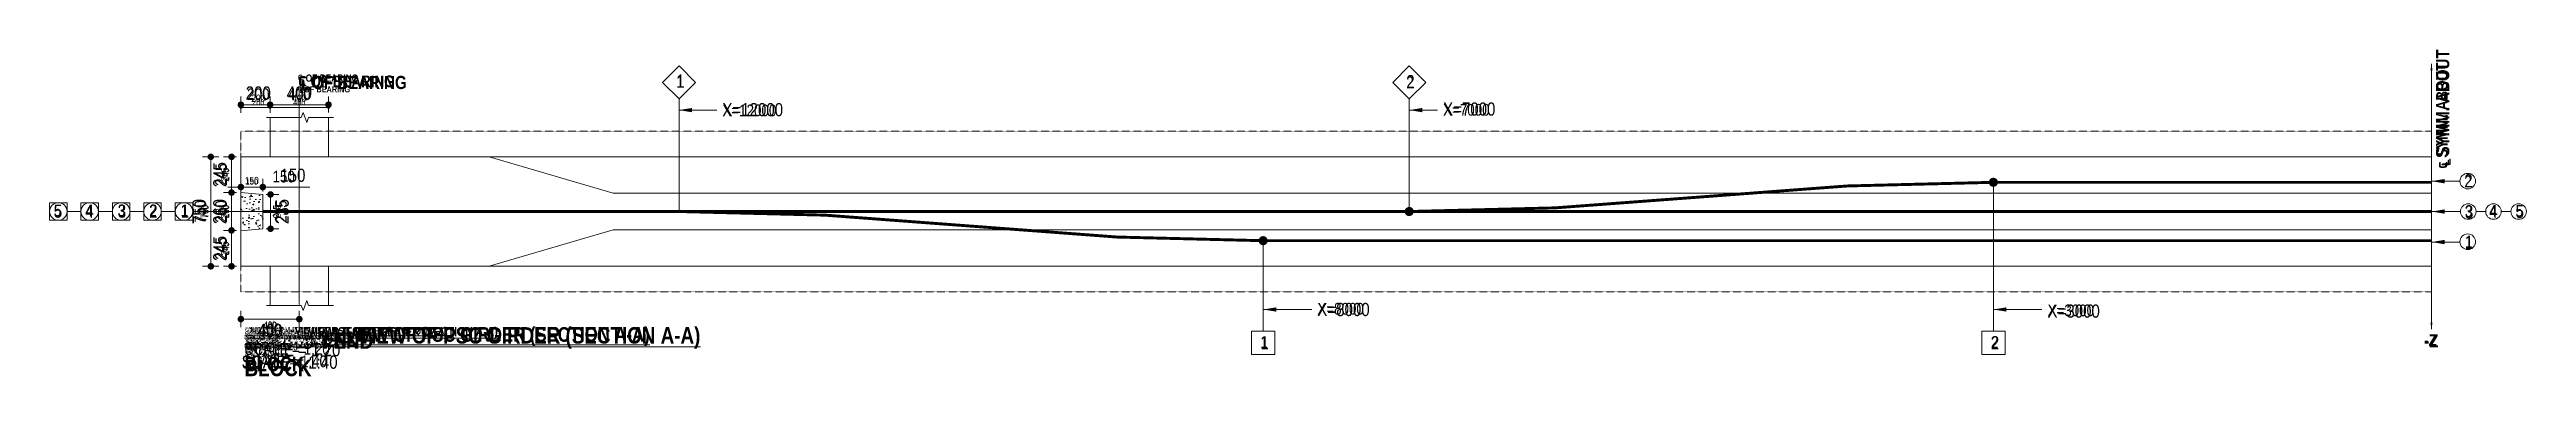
# Model space of a CAD drawing. Header units: millimetres. Extents: x -899 to 143471, y -7850 to 22336.
# Drawn here: x 40897 to 57857, y -6306 to -4066 of the extents above; entities that cross this region are included whole.
import ezdxf

# ---------------------------------------------------------------- set-up
doc = ezdxf.new("R2010")
doc.units = ezdxf.units.MM
doc.header["$PDMODE"] = 3
for name, pattern in [('CENTER', [2, 1.25, -0.25, 0.25, -0.25]), ('CENTER2', [28.575, 19.05, -3.175, 3.175, -3.175]), ('DASHED2', [0.375, 0.25, -0.125])]:
    doc.linetypes.add(name, pattern=pattern)
for name, color, linetype, lineweight in [('Bar_Dot', 3, 'Continuous', 15), ('Bar_Dot @ 40', 3, 'Continuous', 15), ('Bar_Dot @ 45', 3, 'Continuous', 15), ('Cable', 1, 'Continuous', 35), ('Center Line', 3, 'CENTER2', 9), ('Concrete inside', 124, 'Continuous', 13), ('Concrete Out', 4, 'Continuous', 20), ('Dim Arrow', 3, 'Continuous', 9), ('Dim Arrow @ 40', 3, 'Continuous', 9), ('Dim Arrow @ 45', 3, 'Continuous', 9), ('Dimension', 3, 'Continuous', 9), ('Dimension @ 20', 3, 'Continuous', 9), ('Dimension @ 25', 3, 'Continuous', 9), ('Dimension @ 40', 3, 'Continuous', 9), ('Dimension @ 45', 3, 'Continuous', 9), ('Hatch', 252, 'Continuous', 9), ('PSC Legend', 7, 'Continuous', 5), ('Re-bar', 1, 'Continuous', 30), ('Section Mark', 7, 'Continuous', 13), ('Text_Normal', 7, 'Continuous', 25), ('Text_Normal @ 20', 7, 'Continuous', 25), ('Text_Normal @ 25', 7, 'Continuous', 25), ('Text_Normal @ 40', 7, 'Continuous', 25), ('Text_Normal @ 45', 7, 'Continuous', 25), ('Text_Normal_1', 7, 'Continuous', 25), ('Text_Normal_1 @ 20', 7, 'Continuous', 25), ('Text_Normal_1 @ 25', 7, 'Continuous', 25), ('Text_Normal_1 @ 40', 7, 'Continuous', 25), ('Text_Normal_1 @ 45', 7, 'Continuous', 25), ('Text_Title', 1, 'Continuous', 20), ('Text_Title @ 20', 1, 'Continuous', 20), ('Text_Title @ 25', 1, 'Continuous', 20), ('Text_Title @ 40', 1, 'Continuous', 20), ('Text_Title @ 45', 1, 'Continuous', 20), ('Text_Title_1', 1, 'Continuous', 20), ('Text_Title_1 @ 20', 1, 'Continuous', 20), ('Text_Title_1 @ 25', 1, 'Continuous', 20), ('Text_Title_1 @ 40', 1, 'Continuous', 20), ('Text_Title_1 @ 45', 1, 'Continuous', 20)]:
    doc.layers.add(name, color=color, linetype=linetype, lineweight=lineweight)
doc.styles.add('SWIS_B_N', font='swisscb.ttf', dxfattribs={"height": 2})
doc.styles.add('SWIS_B_T', font='swisscb.ttf', dxfattribs={"height": 2.5})
doc.styles.add('SWIS_R_N', font='swissc.ttf', dxfattribs={"height": 2})
doc.dimstyles.new('Closed_Arrow', dxfattribs={"dimtxt": 2, "dimasz": 2, "dimexe": 1.25, "dimexo": 0.75, "dimgap": 0.75, "dimtad": 2, "dimdec": 0, "dimzin": 0, "dimdsep": 46, "dimtxsty": 'SWIS_R_N', "dimblk": 'DOT', "dimcen": 0.5, "dimadec": 0, "dimazin": 0, "dimtfac": 1, "dimtdec": 0, "dimtofl": 0, "dimtmove": 0, "dimatfit": 3, "dimfxl": 1.25, "dimfxlon": 1, "dimtolj": 1, "dimtzin": 0, "dimarcsym": 0})
doc.dimstyles.new('Dot_Anno', dxfattribs={"dimtxt": 2, "dimasz": 1, "dimexe": 1.25, "dimexo": 0.75, "dimgap": 0.75, "dimtad": 2, "dimdec": 0, "dimzin": 0, "dimdsep": 46, "dimtxsty": 'SWIS_R_N', "dimblk": 'DOT', "dimcen": 0.5, "dimadec": 0, "dimazin": 0, "dimtfac": 1, "dimtdec": 0, "dimtofl": 0, "dimtmove": 0, "dimatfit": 3, "dimfxl": 1.25, "dimfxlon": 1, "dimtolj": 1, "dimtzin": 0, "dimarcsym": 0})

# ---------------------------------------------------------------- blocks, each defined once
blk = doc.blocks.new('*U976')
at = {"layer": 'Text_Title @ 20', "insert": (42232, -5968), "char_height": 50, "attachment_point": 1, "style": 'SWIS_B_T'}
blk.add_mtext_dynamic_manual_height_columns('{\\LSECTIONAL VIEW OF PSC GIRDER (SECTION A-A)}', width=2080.8, gutter_width=275, heights=[0], dxfattribs=at)
at = {"layer": 'Text_Title @ 25', "insert": (42232, -5968), "char_height": 62.5, "attachment_point": 1, "style": 'SWIS_B_T'}
blk.add_mtext_dynamic_manual_height_columns('{\\LSECTIONAL VIEW OF PSC GIRDER (SECTION A-A)}', width=2601.01, gutter_width=344, heights=[0], dxfattribs=at)
at = {"layer": 'Text_Title @ 40', "insert": (42232, -5968), "char_height": 100, "attachment_point": 1, "style": 'SWIS_B_T'}
blk.add_mtext_dynamic_manual_height_columns('{\\LSECTIONAL VIEW OF PSC GIRDER (SECTION A-A)}', width=4161.61, gutter_width=550, heights=[0], dxfattribs=at)
at = {"layer": 'Text_Title @ 45', "insert": (42232, -5968), "char_height": 112.5, "attachment_point": 1, "style": 'SWIS_B_T'}
blk.add_mtext_dynamic_manual_height_columns('{\\LSECTIONAL VIEW OF PSC GIRDER (SECTION A-A)}', width=4681.81, gutter_width=619, heights=[0], dxfattribs=at)
blk = doc.blocks.new('*U982')
at = {"layer": 'Text_Normal @ 40', "insert": (57239, -4884), "char_height": 80, "attachment_point": 1, "rotation": 90, "style": 'SWIS_B_N'}
blk.add_mtext_dynamic_manual_height_columns('{\\fISOCPEUR|b1|i0|c0|p34;℄} SYMM. ABOUT', width=1001.51, gutter_width=400, heights=[0], dxfattribs=at)
at = {"layer": 'Text_Normal @ 45', "insert": (57239, -4884), "char_height": 90, "attachment_point": 1, "rotation": 90, "style": 'SWIS_B_N'}
blk.add_mtext_dynamic_manual_height_columns('{\\fISOCPEUR|b1|i0|c0|p34;℄} SYMM. ABOUT', width=1126.7, gutter_width=450, heights=[0], dxfattribs=at)
blk = doc.blocks.new('_Dot')
at = {"color": 0, "linetype": 'ByBlock', "lineweight": -2}
blk.add_line((-0.5, 0), (-1, 0), dxfattribs=at)
at = {"color": 0, "linetype": 'ByBlock', "const_width": 0.5}
blk.add_lwpolyline([(-0.25, 0, 1), (0.25, 0, 1)], format="xyb", close=True, dxfattribs=at)
blk = doc.blocks.new('*U985')
at = {"layer": 'Text_Normal @ 40', "insert": (57157, -6017), "char_height": 80, "attachment_point": 1, "style": 'SWIS_B_N'}
blk.add_mtext_dynamic_manual_height_columns('-Z', width=146.25, gutter_width=400, heights=[0], dxfattribs=at)
at = {"layer": 'Text_Normal @ 45', "insert": (57157, -6017), "char_height": 90, "attachment_point": 1, "style": 'SWIS_B_N'}
blk.add_mtext_dynamic_manual_height_columns('-Z', width=164.53, gutter_width=450, heights=[0], dxfattribs=at)
blk = doc.blocks.new('*U989')
at = {"layer": 'Text_Normal @ 20', "insert": (42595, -4309), "char_height": 40, "attachment_point": 1, "style": 'SWIS_B_N'}
blk.add_mtext_dynamic_manual_height_columns('{\\fISOCPEUR|b1|i0|c0|p34;\\H1.25x;℄} OF BEARING', width=331.62, gutter_width=200, heights=[0], dxfattribs=at)
at = {"layer": 'Text_Normal @ 25', "insert": (42595, -4224), "char_height": 50, "attachment_point": 1, "style": 'SWIS_B_N'}
blk.add_mtext_dynamic_manual_height_columns('{\\fISOCPEUR|b1|i0|c0|p34;\\H1.25x;℄} OF BEARING', width=414.52, gutter_width=250, heights=[0], dxfattribs=at)
at = {"layer": 'Text_Normal @ 40', "insert": (42595, -4224), "char_height": 80, "attachment_point": 1, "style": 'SWIS_B_N'}
blk.add_mtext_dynamic_manual_height_columns('{\\fISOCPEUR|b1|i0|c0|p34;\\H1.25x;℄} OF BEARING', width=663.23, gutter_width=400, heights=[0], dxfattribs=at)
at = {"layer": 'Text_Normal @ 45', "insert": (42595, -4224), "char_height": 90, "attachment_point": 1, "style": 'SWIS_B_N'}
blk.add_mtext_dynamic_manual_height_columns('{\\fISOCPEUR|b1|i0|c0|p34;\\H1.25x;℄} OF BEARING', width=746.14, gutter_width=450, heights=[0], dxfattribs=at)
blk = doc.blocks.new('*U1021')
at = {"layer": 'Bar_Dot @ 40', "insert": (49188, -6030), "char_height": 80, "attachment_point": 1, "style": 'SWIS_R_N'}
blk.add_mtext_dynamic_manual_height_columns('1', width=107.79, gutter_width=400, heights=[0], dxfattribs=at)
at = {"layer": 'Bar_Dot @ 45', "insert": (49188, -6030), "char_height": 90, "attachment_point": 1, "style": 'SWIS_R_N'}
blk.add_mtext_dynamic_manual_height_columns('1', width=121.27, gutter_width=450, heights=[0], dxfattribs=at)
blk = doc.blocks.new('*U1023')
at = {"layer": 'Bar_Dot @ 40', "insert": (49578, -5802), "char_height": 80, "attachment_point": 1, "style": 'SWIS_R_N'}
blk.add_mtext_dynamic_manual_height_columns('X=8000', width=107.79, gutter_width=400, heights=[0], dxfattribs=at)
at = {"layer": 'Bar_Dot @ 45', "insert": (49578, -5802), "char_height": 90, "attachment_point": 1, "style": 'SWIS_R_N'}
blk.add_mtext_dynamic_manual_height_columns('X=8000', width=121.27, gutter_width=450, heights=[0], dxfattribs=at)
blk = doc.blocks.new('*U1024')
at = {"layer": 'Bar_Dot @ 40', "insert": (54190, -6030), "char_height": 80, "attachment_point": 1, "style": 'SWIS_R_N'}
blk.add_mtext_dynamic_manual_height_columns('2', width=107.79, gutter_width=400, heights=[0], dxfattribs=at)
at = {"layer": 'Bar_Dot @ 45', "insert": (54190, -6030), "char_height": 90, "attachment_point": 1, "style": 'SWIS_R_N'}
blk.add_mtext_dynamic_manual_height_columns('2', width=121.27, gutter_width=450, heights=[0], dxfattribs=at)
blk = doc.blocks.new('*U1026')
at = {"layer": 'Bar_Dot @ 40', "insert": (54578, -5813), "char_height": 80, "attachment_point": 1, "style": 'SWIS_R_N'}
blk.add_mtext_dynamic_manual_height_columns('X=3000', width=107.79, gutter_width=400, heights=[0], dxfattribs=at)
at = {"layer": 'Bar_Dot @ 45', "insert": (54578, -5813), "char_height": 90, "attachment_point": 1, "style": 'SWIS_R_N'}
blk.add_mtext_dynamic_manual_height_columns('X=3000', width=121.27, gutter_width=450, heights=[0], dxfattribs=at)
blk = doc.blocks.new('*U1027')
at = {"layer": 'Bar_Dot @ 40', "insert": (50187, -4331), "char_height": 80, "attachment_point": 7, "style": 'SWIS_R_N'}
blk.add_mtext_dynamic_manual_height_columns('2', width=107.79, gutter_width=400, heights=[0], dxfattribs=at)
at = {"layer": 'Bar_Dot @ 45', "insert": (50187, -4331), "char_height": 90, "attachment_point": 7, "style": 'SWIS_R_N'}
blk.add_mtext_dynamic_manual_height_columns('2', width=121.27, gutter_width=450, heights=[0], dxfattribs=at)
blk = doc.blocks.new('*U1029')
at = {"layer": 'Bar_Dot @ 40', "insert": (50439, -4520), "char_height": 80, "attachment_point": 7, "style": 'SWIS_R_N'}
blk.add_mtext_dynamic_manual_height_columns('X=7000', width=107.79, gutter_width=400, heights=[0], dxfattribs=at)
at = {"layer": 'Bar_Dot @ 45', "insert": (50439, -4520), "char_height": 90, "attachment_point": 7, "style": 'SWIS_R_N'}
blk.add_mtext_dynamic_manual_height_columns('X=7000', width=121.27, gutter_width=450, heights=[0], dxfattribs=at)
blk = doc.blocks.new('*U1030')
at = {"layer": 'Bar_Dot @ 40', "insert": (45188, -4327), "char_height": 80, "attachment_point": 7, "style": 'SWIS_R_N'}
blk.add_mtext_dynamic_manual_height_columns('1', width=107.79, gutter_width=400, heights=[0], dxfattribs=at)
at = {"layer": 'Bar_Dot @ 45', "insert": (45188, -4327), "char_height": 90, "attachment_point": 7, "style": 'SWIS_R_N'}
blk.add_mtext_dynamic_manual_height_columns('1', width=121.27, gutter_width=450, heights=[0], dxfattribs=at)
blk = doc.blocks.new('*U1032')
at = {"layer": 'Bar_Dot @ 40', "insert": (45504, -4524), "char_height": 80, "attachment_point": 7, "style": 'SWIS_R_N'}
blk.add_mtext_dynamic_manual_height_columns('X=12000', width=107.79, gutter_width=400, heights=[0], dxfattribs=at)
at = {"layer": 'Bar_Dot @ 45', "insert": (45504, -4524), "char_height": 90, "attachment_point": 7, "style": 'SWIS_R_N'}
blk.add_mtext_dynamic_manual_height_columns('X=12000', width=121.27, gutter_width=450, heights=[0], dxfattribs=at)
blk = doc.blocks.new('*U1042')
at = {"layer": 'Text_Normal @ 40', "insert": (57436, -5342), "char_height": 80, "attachment_point": 1, "style": 'SWIS_R_N'}
blk.add_mtext_dynamic_manual_height_columns('1', width=103.28, gutter_width=400, heights=[0], dxfattribs=at)
at = {"layer": 'Text_Normal @ 45', "insert": (57436, -5342), "char_height": 90, "attachment_point": 1, "style": 'SWIS_R_N'}
blk.add_mtext_dynamic_manual_height_columns('1', width=116.19, gutter_width=450, heights=[0], dxfattribs=at)
blk = doc.blocks.new('*U1046')
at = {"layer": 'Text_Normal @ 40', "insert": (57436, -5133), "char_height": 80, "attachment_point": 1, "style": 'SWIS_R_N'}
blk.add_mtext_dynamic_manual_height_columns('3', width=103.28, gutter_width=400, heights=[0], dxfattribs=at)
at = {"layer": 'Text_Normal @ 45', "insert": (57436, -5133), "char_height": 90, "attachment_point": 1, "style": 'SWIS_R_N'}
blk.add_mtext_dynamic_manual_height_columns('3', width=116.19, gutter_width=450, heights=[0], dxfattribs=at)
blk = doc.blocks.new('*U1047')
at = {"layer": 'Text_Normal @ 40', "insert": (57603, -5130), "char_height": 80, "attachment_point": 1, "style": 'SWIS_R_N'}
blk.add_mtext_dynamic_manual_height_columns('4', width=103.28, gutter_width=400, heights=[0], dxfattribs=at)
at = {"layer": 'Text_Normal @ 45', "insert": (57603, -5130), "char_height": 90, "attachment_point": 1, "style": 'SWIS_R_N'}
blk.add_mtext_dynamic_manual_height_columns('4', width=116.19, gutter_width=450, heights=[0], dxfattribs=at)
blk = doc.blocks.new('*U1048')
at = {"layer": 'Text_Normal @ 40', "insert": (57432, -5010), "char_height": 80, "attachment_point": 7, "style": 'SWIS_R_N'}
blk.add_mtext_dynamic_manual_height_columns('2', width=103.28, gutter_width=400, heights=[0], dxfattribs=at)
at = {"layer": 'Text_Normal @ 45', "insert": (57432, -5010), "char_height": 90, "attachment_point": 7, "style": 'SWIS_R_N'}
blk.add_mtext_dynamic_manual_height_columns('2', width=116.19, gutter_width=450, heights=[0], dxfattribs=at)
blk = doc.blocks.new('*U1060')
at = {"layer": 'Text_Title_1 @ 20', "insert": (42232, -6004), "char_height": 50, "attachment_point": 1, "style": 'SWIS_B_T'}
blk.add_mtext_dynamic_manual_height_columns('SECTION END BLOCK', width=702.99, gutter_width=250, heights=[0], dxfattribs=at)
at = {"layer": 'Text_Title_1 @ 25', "insert": (42232, -6004), "char_height": 62.5, "attachment_point": 1, "style": 'SWIS_B_T'}
blk.add_mtext_dynamic_manual_height_columns('SECTION END BLOCK', width=551.11, gutter_width=312, heights=[0], dxfattribs=at)
at = {"layer": 'Text_Title_1 @ 40', "insert": (42232, -6004), "char_height": 100, "attachment_point": 1, "style": 'SWIS_B_T'}
blk.add_mtext_dynamic_manual_height_columns('SECTION END BLOCK', width=881.78, gutter_width=500, heights=[0], dxfattribs=at)
at = {"layer": 'Text_Title_1 @ 45', "insert": (42232, -6004), "char_height": 112.5, "attachment_point": 1, "style": 'SWIS_B_T'}
blk.add_mtext_dynamic_manual_height_columns('SECTION END BLOCK', width=992, gutter_width=562, heights=[0], dxfattribs=at)
blk = doc.blocks.new('*U1061')
at = {"layer": 'Text_Normal_1 @ 20', "insert": (42232, -6077), "char_height": 40, "attachment_point": 1, "style": 'SWIS_R_N'}
blk.add_mtext_dynamic_manual_height_columns('SCALE = 1:20', width=405.62, gutter_width=200, heights=[0], dxfattribs=at)
at = {"layer": 'Text_Normal_1 @ 25', "insert": (42232, -6077), "char_height": 50, "attachment_point": 1, "style": 'SWIS_R_N'}
blk.add_mtext_dynamic_manual_height_columns('SCALE = 1:20', width=507.02, gutter_width=250, heights=[0], dxfattribs=at)
at = {"layer": 'Text_Normal_1 @ 40', "insert": (42232, -6077), "char_height": 80, "attachment_point": 1, "style": 'SWIS_R_N'}
blk.add_mtext_dynamic_manual_height_columns('SCALE = 1:20', width=811.24, gutter_width=400, heights=[0], dxfattribs=at)
at = {"layer": 'Text_Normal_1 @ 45', "insert": (42232, -6077), "char_height": 90, "attachment_point": 1, "style": 'SWIS_R_N'}
blk.add_mtext_dynamic_manual_height_columns('SCALE = 1:20', width=912.64, gutter_width=450, heights=[0], dxfattribs=at)
blk = doc.blocks.new('*D819')
at = {"layer": 'Defpoints', "color": 0, "transparency": 16777216}
for p in [(42143, -5305), (42207, -5305), (42207, -5551)]:
    blk.add_point(p, dxfattribs=at)
at = {"layer": 'Dimension', "color": 0, "lineweight": -2, "transparency": 16777216}
for p, q in [((42177, -5305), (42093, -5305)), ((42143, -5511), (42143, -5345)), ((42177, -5551), (42093, -5551))]:
    blk.add_line(p, q, dxfattribs=at)
at = {"layer": 'Dimension', "color": 0, "lineweight": -2, "transparency": 16777216, "xscale": 40, "yscale": 40, "zscale": 40}
for p, rotation in [((42143, -5305), 90), ((42143, -5551), 270)]:
    blk.add_blockref('_Dot', p, dxfattribs=dict(at, rotation=rotation))
at = {"layer": 'Dimension', "color": 0, "transparency": 16777216, "insert": (42072, -5429), "char_height": 80, "attachment_point": 5, "rotation": 90, "style": 'SWIS_R_N'}
blk.add_mtext('\\A1;245', dxfattribs=at)
blk = doc.blocks.new('*D820')
at = {"layer": 'Defpoints', "color": 0, "transparency": 16777216}
for p in [(42143, -5305), (42207, -5305), (42207, -5551)]:
    blk.add_point(p, dxfattribs=at)
at = {"layer": 'Dimension', "color": 0, "lineweight": -2, "transparency": 16777216}
for p, q in [((42174, -5305), (42112, -5305)), ((42143, -5526), (42143, -5330)), ((42174, -5551), (42112, -5551))]:
    blk.add_line(p, q, dxfattribs=at)
at = {"layer": 'Dimension', "color": 0, "lineweight": -2, "transparency": 16777216, "xscale": 25, "yscale": 25, "zscale": 25}
for p, rotation in [((42143, -5305), 90), ((42143, -5551), 270)]:
    blk.add_blockref('_Dot', p, dxfattribs=dict(at, rotation=rotation))
at = {"layer": 'Dimension', "color": 0, "transparency": 16777216, "insert": (42098, -5429), "char_height": 50, "attachment_point": 5, "rotation": 90, "style": 'SWIS_R_N'}
blk.add_mtext('\\A1;245', dxfattribs=at)
blk = doc.blocks.new('*D821')
at = {"layer": 'Defpoints', "color": 0, "transparency": 16777216}
for p in [(42143, -5305), (42207, -5305), (42207, -5551)]:
    blk.add_point(p, dxfattribs=at)
at = {"layer": 'Dimension', "color": 0, "lineweight": -2, "transparency": 16777216}
for p, q in [((42168, -5305), (42118, -5305)), ((42143, -5531), (42143, -5325)), ((42168, -5551), (42118, -5551))]:
    blk.add_line(p, q, dxfattribs=at)
at = {"layer": 'Dimension', "color": 0, "lineweight": -2, "transparency": 16777216, "xscale": 20, "yscale": 20, "zscale": 20}
for p, rotation in [((42143, -5305), 90), ((42143, -5551), 270)]:
    blk.add_blockref('_Dot', p, dxfattribs=dict(at, rotation=rotation))
at = {"layer": 'Dimension', "color": 0, "transparency": 16777216, "insert": (42107, -5429), "char_height": 40, "attachment_point": 5, "rotation": 90, "style": 'SWIS_R_N'}
blk.add_mtext('\\A1;245', dxfattribs=at)
blk = doc.blocks.new('*D822')
at = {"layer": 'Defpoints', "color": 0, "transparency": 16777216}
for p in [(42143, -5305), (42207, -5305), (42207, -5551)]:
    blk.add_point(p, dxfattribs=at)
at = {"layer": 'Dimension', "color": 0, "lineweight": -2, "transparency": 16777216}
for p, q in [((42173, -5305), (42087, -5305)), ((42143, -5506), (42143, -5350)), ((42173, -5551), (42087, -5551))]:
    blk.add_line(p, q, dxfattribs=at)
at = {"layer": 'Dimension', "color": 0, "lineweight": -2, "transparency": 16777216, "xscale": 45, "yscale": 45, "zscale": 45}
for p, rotation in [((42143, -5305), 90), ((42143, -5551), 270)]:
    blk.add_blockref('_Dot', p, dxfattribs=dict(at, rotation=rotation))
at = {"layer": 'Dimension', "color": 0, "transparency": 16777216, "insert": (42063, -5429), "char_height": 90, "attachment_point": 5, "rotation": 90, "style": 'SWIS_R_N'}
blk.add_mtext('\\A1;245', dxfattribs=at)
blk = doc.blocks.new('*D824')
at = {"layer": 'Defpoints', "color": 0, "transparency": 16777216}
for p in [(42143, -5046), (42207, -5046), (42207, -5305)]:
    blk.add_point(p, dxfattribs=at)
at = {"layer": 'Dimension', "color": 0, "lineweight": -2, "transparency": 16777216}
for p, q in [((42177, -5046), (42093, -5046)), ((42143, -5265), (42143, -5086)), ((42177, -5305), (42093, -5305))]:
    blk.add_line(p, q, dxfattribs=at)
at = {"layer": 'Dimension', "color": 0, "lineweight": -2, "transparency": 16777216, "xscale": 40, "yscale": 40, "zscale": 40}
for p, rotation in [((42143, -5046), 90), ((42143, -5305), 270)]:
    blk.add_blockref('_Dot', p, dxfattribs=dict(at, rotation=rotation))
at = {"layer": 'Dimension', "color": 0, "transparency": 16777216, "insert": (42072, -5176), "char_height": 80, "attachment_point": 5, "rotation": 90, "style": 'SWIS_R_N'}
blk.add_mtext('\\A1;260', dxfattribs=at)
blk = doc.blocks.new('*D825')
at = {"layer": 'Defpoints', "color": 0, "transparency": 16777216}
for p in [(42143, -5046), (42207, -5046), (42207, -5305)]:
    blk.add_point(p, dxfattribs=at)
at = {"layer": 'Dimension', "color": 0, "lineweight": -2, "transparency": 16777216}
for p, q in [((42174, -5046), (42112, -5046)), ((42143, -5280), (42143, -5071)), ((42174, -5305), (42112, -5305))]:
    blk.add_line(p, q, dxfattribs=at)
at = {"layer": 'Dimension', "color": 0, "lineweight": -2, "transparency": 16777216, "xscale": 25, "yscale": 25, "zscale": 25}
for p, rotation in [((42143, -5046), 90), ((42143, -5305), 270)]:
    blk.add_blockref('_Dot', p, dxfattribs=dict(at, rotation=rotation))
at = {"layer": 'Dimension', "color": 0, "transparency": 16777216, "insert": (42098, -5176), "char_height": 50, "attachment_point": 5, "rotation": 90, "style": 'SWIS_R_N'}
blk.add_mtext('\\A1;260', dxfattribs=at)
blk = doc.blocks.new('*D826')
at = {"layer": 'Defpoints', "color": 0, "transparency": 16777216}
for p in [(42143, -5046), (42207, -5046), (42207, -5305)]:
    blk.add_point(p, dxfattribs=at)
at = {"layer": 'Dimension', "color": 0, "lineweight": -2, "transparency": 16777216}
for p, q in [((42168, -5046), (42118, -5046)), ((42143, -5285), (42143, -5066)), ((42168, -5305), (42118, -5305))]:
    blk.add_line(p, q, dxfattribs=at)
at = {"layer": 'Dimension', "color": 0, "lineweight": -2, "transparency": 16777216, "xscale": 20, "yscale": 20, "zscale": 20}
for p, rotation in [((42143, -5046), 90), ((42143, -5305), 270)]:
    blk.add_blockref('_Dot', p, dxfattribs=dict(at, rotation=rotation))
at = {"layer": 'Dimension', "color": 0, "transparency": 16777216, "insert": (42107, -5176), "char_height": 40, "attachment_point": 5, "rotation": 90, "style": 'SWIS_R_N'}
blk.add_mtext('\\A1;260', dxfattribs=at)
blk = doc.blocks.new('*D827')
at = {"layer": 'Defpoints', "color": 0, "transparency": 16777216}
for p in [(42143, -5046), (42207, -5046), (42207, -5305)]:
    blk.add_point(p, dxfattribs=at)
at = {"layer": 'Dimension', "color": 0, "lineweight": -2, "transparency": 16777216}
for p, q in [((42173, -5046), (42087, -5046)), ((42143, -5260), (42143, -5091)), ((42173, -5305), (42087, -5305))]:
    blk.add_line(p, q, dxfattribs=at)
at = {"layer": 'Dimension', "color": 0, "lineweight": -2, "transparency": 16777216, "xscale": 45, "yscale": 45, "zscale": 45}
for p, rotation in [((42143, -5046), 90), ((42143, -5305), 270)]:
    blk.add_blockref('_Dot', p, dxfattribs=dict(at, rotation=rotation))
at = {"layer": 'Dimension', "color": 0, "transparency": 16777216, "insert": (42063, -5176), "char_height": 90, "attachment_point": 5, "rotation": 90, "style": 'SWIS_R_N'}
blk.add_mtext('\\A1;260', dxfattribs=at)
blk = doc.blocks.new('*D829')
at = {"layer": 'Defpoints', "color": 0, "transparency": 16777216}
for p in [(42143, -4801), (42207, -4801), (42207, -5046)]:
    blk.add_point(p, dxfattribs=at)
at = {"layer": 'Dimension', "color": 0, "lineweight": -2, "transparency": 16777216}
for p, q in [((42177, -4801), (42093, -4801)), ((42143, -5006), (42143, -4841)), ((42177, -5046), (42093, -5046))]:
    blk.add_line(p, q, dxfattribs=at)
at = {"layer": 'Dimension', "color": 0, "lineweight": -2, "transparency": 16777216, "xscale": 40, "yscale": 40, "zscale": 40}
for p, rotation in [((42143, -4801), 90), ((42143, -5046), 270)]:
    blk.add_blockref('_Dot', p, dxfattribs=dict(at, rotation=rotation))
at = {"layer": 'Dimension', "color": 0, "transparency": 16777216, "insert": (42072, -4923), "char_height": 80, "attachment_point": 5, "rotation": 90, "style": 'SWIS_R_N'}
blk.add_mtext('\\A1;245', dxfattribs=at)
blk = doc.blocks.new('*D830')
at = {"layer": 'Defpoints', "color": 0, "transparency": 16777216}
for p in [(42143, -4801), (42207, -4801), (42207, -5046)]:
    blk.add_point(p, dxfattribs=at)
at = {"layer": 'Dimension', "color": 0, "lineweight": -2, "transparency": 16777216}
for p, q in [((42174, -4801), (42112, -4801)), ((42143, -5021), (42143, -4826)), ((42174, -5046), (42112, -5046))]:
    blk.add_line(p, q, dxfattribs=at)
at = {"layer": 'Dimension', "color": 0, "lineweight": -2, "transparency": 16777216, "xscale": 25, "yscale": 25, "zscale": 25}
for p, rotation in [((42143, -4801), 90), ((42143, -5046), 270)]:
    blk.add_blockref('_Dot', p, dxfattribs=dict(at, rotation=rotation))
at = {"layer": 'Dimension', "color": 0, "transparency": 16777216, "insert": (42098, -4923), "char_height": 50, "attachment_point": 5, "rotation": 90, "style": 'SWIS_R_N'}
blk.add_mtext('\\A1;245', dxfattribs=at)
blk = doc.blocks.new('*D831')
at = {"layer": 'Defpoints', "color": 0, "transparency": 16777216}
for p in [(42143, -4801), (42207, -4801), (42207, -5046)]:
    blk.add_point(p, dxfattribs=at)
at = {"layer": 'Dimension', "color": 0, "lineweight": -2, "transparency": 16777216}
for p, q in [((42168, -4801), (42118, -4801)), ((42143, -5026), (42143, -4821)), ((42168, -5046), (42118, -5046))]:
    blk.add_line(p, q, dxfattribs=at)
at = {"layer": 'Dimension', "color": 0, "lineweight": -2, "transparency": 16777216, "xscale": 20, "yscale": 20, "zscale": 20}
for p, rotation in [((42143, -4801), 90), ((42143, -5046), 270)]:
    blk.add_blockref('_Dot', p, dxfattribs=dict(at, rotation=rotation))
at = {"layer": 'Dimension', "color": 0, "transparency": 16777216, "insert": (42107, -4923), "char_height": 40, "attachment_point": 5, "rotation": 90, "style": 'SWIS_R_N'}
blk.add_mtext('\\A1;245', dxfattribs=at)
blk = doc.blocks.new('*D832')
at = {"layer": 'Defpoints', "color": 0, "transparency": 16777216}
for p in [(42143, -4801), (42207, -4801), (42207, -5046)]:
    blk.add_point(p, dxfattribs=at)
at = {"layer": 'Dimension', "color": 0, "lineweight": -2, "transparency": 16777216}
for p, q in [((42173, -4801), (42087, -4801)), ((42143, -5001), (42143, -4846)), ((42173, -5046), (42087, -5046))]:
    blk.add_line(p, q, dxfattribs=at)
at = {"layer": 'Dimension', "color": 0, "lineweight": -2, "transparency": 16777216, "xscale": 45, "yscale": 45, "zscale": 45}
for p, rotation in [((42143, -4801), 90), ((42143, -5046), 270)]:
    blk.add_blockref('_Dot', p, dxfattribs=dict(at, rotation=rotation))
at = {"layer": 'Dimension', "color": 0, "transparency": 16777216, "insert": (42063, -4923), "char_height": 90, "attachment_point": 5, "rotation": 90, "style": 'SWIS_R_N'}
blk.add_mtext('\\A1;245', dxfattribs=at)
blk = doc.blocks.new('*D834')
at = {"layer": 'Defpoints', "color": 0, "transparency": 16777216}
for p in [(42001, -4801), (42207, -4801), (42207, -5551)]:
    blk.add_point(p, dxfattribs=at)
at = {"layer": 'Dimension', "color": 0, "lineweight": -2, "transparency": 16777216}
for p, q in [((42051, -4801), (41951, -4801)), ((42001, -5511), (42001, -4841)), ((42051, -5551), (41951, -5551))]:
    blk.add_line(p, q, dxfattribs=at)
at = {"layer": 'Dimension', "color": 0, "lineweight": -2, "transparency": 16777216, "xscale": 40, "yscale": 40, "zscale": 40}
for p, rotation in [((42001, -4801), 90), ((42001, -5551), 270)]:
    blk.add_blockref('_Dot', p, dxfattribs=dict(at, rotation=rotation))
at = {"layer": 'Dimension', "color": 0, "transparency": 16777216, "insert": (41930, -5176), "char_height": 80, "attachment_point": 5, "rotation": 90, "style": 'SWIS_R_N'}
blk.add_mtext('\\A1;750', dxfattribs=at)
blk = doc.blocks.new('*D835')
at = {"layer": 'Defpoints', "color": 0, "transparency": 16777216}
for p in [(42001, -4801), (42207, -4801), (42207, -5551)]:
    blk.add_point(p, dxfattribs=at)
at = {"layer": 'Dimension', "color": 0, "lineweight": -2, "transparency": 16777216}
for p, q in [((42032, -4801), (41970, -4801)), ((42001, -5526), (42001, -4826)), ((42032, -5551), (41970, -5551))]:
    blk.add_line(p, q, dxfattribs=at)
at = {"layer": 'Dimension', "color": 0, "lineweight": -2, "transparency": 16777216, "xscale": 25, "yscale": 25, "zscale": 25}
for p, rotation in [((42001, -4801), 90), ((42001, -5551), 270)]:
    blk.add_blockref('_Dot', p, dxfattribs=dict(at, rotation=rotation))
at = {"layer": 'Dimension', "color": 0, "transparency": 16777216, "insert": (41957, -5176), "char_height": 50, "attachment_point": 5, "rotation": 90, "style": 'SWIS_R_N'}
blk.add_mtext('\\A1;750', dxfattribs=at)
blk = doc.blocks.new('*D836')
at = {"layer": 'Defpoints', "color": 0, "transparency": 16777216}
for p in [(42001, -4801), (42207, -4801), (42207, -5551)]:
    blk.add_point(p, dxfattribs=at)
at = {"layer": 'Dimension', "color": 0, "lineweight": -2, "transparency": 16777216}
for p, q in [((42026, -4801), (41976, -4801)), ((42001, -5531), (42001, -4821)), ((42026, -5551), (41976, -5551))]:
    blk.add_line(p, q, dxfattribs=at)
at = {"layer": 'Dimension', "color": 0, "lineweight": -2, "transparency": 16777216, "xscale": 20, "yscale": 20, "zscale": 20}
for p, rotation in [((42001, -4801), 90), ((42001, -5551), 270)]:
    blk.add_blockref('_Dot', p, dxfattribs=dict(at, rotation=rotation))
at = {"layer": 'Dimension', "color": 0, "transparency": 16777216, "insert": (41966, -5176), "char_height": 40, "attachment_point": 5, "rotation": 90, "style": 'SWIS_R_N'}
blk.add_mtext('\\A1;750', dxfattribs=at)
blk = doc.blocks.new('*D837')
at = {"layer": 'Defpoints', "color": 0, "transparency": 16777216}
for p in [(42001, -4801), (42207, -4801), (42207, -5551)]:
    blk.add_point(p, dxfattribs=at)
at = {"layer": 'Dimension', "color": 0, "lineweight": -2, "transparency": 16777216}
for p, q in [((42057, -4801), (41945, -4801)), ((42001, -5506), (42001, -4846)), ((42057, -5551), (41945, -5551))]:
    blk.add_line(p, q, dxfattribs=at)
at = {"layer": 'Dimension', "color": 0, "lineweight": -2, "transparency": 16777216, "xscale": 45, "yscale": 45, "zscale": 45}
for p, rotation in [((42001, -4801), 90), ((42001, -5551), 270)]:
    blk.add_blockref('_Dot', p, dxfattribs=dict(at, rotation=rotation))
at = {"layer": 'Dimension', "color": 0, "transparency": 16777216, "insert": (41921, -5176), "char_height": 90, "attachment_point": 5, "rotation": 90, "style": 'SWIS_R_N'}
blk.add_mtext('\\A1;750', dxfattribs=at)
blk = doc.blocks.new('*D839')
at = {"layer": 'Defpoints', "color": 0, "transparency": 16777216}
for p in [(42357, -5059), (42357, -5294), (42410, -5294)]:
    blk.add_point(p, dxfattribs=at)
at = {"layer": 'Dimension', "color": 0, "lineweight": -2, "transparency": 16777216}
for p, q in [((42387, -5059), (42460, -5059)), ((42410, -5099), (42410, -5254)), ((42387, -5294), (42460, -5294))]:
    blk.add_line(p, q, dxfattribs=at)
at = {"layer": 'Dimension', "color": 0, "lineweight": -2, "transparency": 16777216, "xscale": 40, "yscale": 40, "zscale": 40}
for p, rotation in [((42410, -5059), 90), ((42410, -5294), 270)]:
    blk.add_blockref('_Dot', p, dxfattribs=dict(at, rotation=rotation))
at = {"layer": 'Dimension', "color": 0, "transparency": 16777216, "insert": (42481, -5176), "char_height": 80, "attachment_point": 5, "rotation": 90, "style": 'SWIS_R_N'}
blk.add_mtext('\\A1;235', dxfattribs=at)
blk = doc.blocks.new('*D840')
at = {"layer": 'Defpoints', "color": 0, "transparency": 16777216}
for p in [(42357, -5059), (42357, -5294), (42410, -5294)]:
    blk.add_point(p, dxfattribs=at)
at = {"layer": 'Dimension', "color": 0, "lineweight": -2, "transparency": 16777216}
for p, q in [((42379, -5059), (42442, -5059)), ((42410, -5084), (42410, -5269)), ((42379, -5294), (42442, -5294))]:
    blk.add_line(p, q, dxfattribs=at)
at = {"layer": 'Dimension', "color": 0, "lineweight": -2, "transparency": 16777216, "xscale": 25, "yscale": 25, "zscale": 25}
for p, rotation in [((42410, -5059), 90), ((42410, -5294), 270)]:
    blk.add_blockref('_Dot', p, dxfattribs=dict(at, rotation=rotation))
at = {"layer": 'Dimension', "color": 0, "transparency": 16777216, "insert": (42455, -5176), "char_height": 50, "attachment_point": 5, "rotation": 90, "style": 'SWIS_R_N'}
blk.add_mtext('\\A1;235', dxfattribs=at)
blk = doc.blocks.new('*D841')
at = {"layer": 'Defpoints', "color": 0, "transparency": 16777216}
for p in [(42357, -5059), (42357, -5294), (42410, -5294)]:
    blk.add_point(p, dxfattribs=at)
at = {"layer": 'Dimension', "color": 0, "lineweight": -2, "transparency": 16777216}
for p, q in [((42385, -5059), (42435, -5059)), ((42410, -5079), (42410, -5274)), ((42385, -5294), (42435, -5294))]:
    blk.add_line(p, q, dxfattribs=at)
at = {"layer": 'Dimension', "color": 0, "lineweight": -2, "transparency": 16777216, "xscale": 20, "yscale": 20, "zscale": 20}
for p, rotation in [((42410, -5059), 90), ((42410, -5294), 270)]:
    blk.add_blockref('_Dot', p, dxfattribs=dict(at, rotation=rotation))
at = {"layer": 'Dimension', "color": 0, "transparency": 16777216, "insert": (42446, -5176), "char_height": 40, "attachment_point": 5, "rotation": 90, "style": 'SWIS_R_N'}
blk.add_mtext('\\A1;235', dxfattribs=at)
blk = doc.blocks.new('*D842')
at = {"layer": 'Defpoints', "color": 0, "transparency": 16777216}
for p in [(42357, -5059), (42357, -5294), (42410, -5294)]:
    blk.add_point(p, dxfattribs=at)
at = {"layer": 'Dimension', "color": 0, "lineweight": -2, "transparency": 16777216}
for p, q in [((42391, -5059), (42467, -5059)), ((42410, -5104), (42410, -5249)), ((42391, -5294), (42467, -5294))]:
    blk.add_line(p, q, dxfattribs=at)
at = {"layer": 'Dimension', "color": 0, "lineweight": -2, "transparency": 16777216, "xscale": 45, "yscale": 45, "zscale": 45}
for p, rotation in [((42410, -5059), 90), ((42410, -5294), 270)]:
    blk.add_blockref('_Dot', p, dxfattribs=dict(at, rotation=rotation))
at = {"layer": 'Dimension', "color": 0, "transparency": 16777216, "insert": (42490, -5176), "char_height": 90, "attachment_point": 5, "rotation": 90, "style": 'SWIS_R_N'}
blk.add_mtext('\\A1;235', dxfattribs=at)
blk = doc.blocks.new('*D844')
at = {"layer": 'Defpoints', "color": 0, "transparency": 16777216}
for p in [(42407, -4444), (42207, -4625), (42407, -4625)]:
    blk.add_point(p, dxfattribs=at)
at = {"layer": 'Dimension', "color": 0, "lineweight": -2, "transparency": 16777216}
for p, q in [((42207, -4494), (42207, -4394)), ((42407, -4494), (42407, -4394)), ((42247, -4444), (42367, -4444))]:
    blk.add_line(p, q, dxfattribs=at)
at = {"layer": 'Dimension', "color": 0, "lineweight": -2, "transparency": 16777216, "xscale": 40, "yscale": 40, "zscale": 40, "rotation": 180}
blk.add_blockref('_Dot', (42207, -4444), dxfattribs=at)
at = {"layer": 'Dimension', "color": 0, "lineweight": -2, "transparency": 16777216, "xscale": 40, "yscale": 40, "zscale": 40}
blk.add_blockref('_Dot', (42407, -4444), dxfattribs=at)
at = {"layer": 'Dimension', "color": 0, "transparency": 16777216, "insert": (42326, -4373), "char_height": 80, "attachment_point": 5, "style": 'SWIS_R_N'}
blk.add_mtext('\\A1;200', dxfattribs=at)
blk = doc.blocks.new('*D845')
at = {"layer": 'Defpoints', "color": 0, "transparency": 16777216}
for p in [(42407, -4444), (42207, -4625), (42407, -4625)]:
    blk.add_point(p, dxfattribs=at)
at = {"layer": 'Dimension', "color": 0, "lineweight": -2, "transparency": 16777216}
for p, q in [((42207, -4475), (42207, -4413)), ((42232, -4444), (42382, -4444)), ((42407, -4475), (42407, -4413))]:
    blk.add_line(p, q, dxfattribs=at)
at = {"layer": 'Dimension', "color": 0, "lineweight": -2, "transparency": 16777216, "xscale": 25, "yscale": 25, "zscale": 25, "rotation": 180}
blk.add_blockref('_Dot', (42207, -4444), dxfattribs=at)
at = {"layer": 'Dimension', "color": 0, "lineweight": -2, "transparency": 16777216, "xscale": 25, "yscale": 25, "zscale": 25}
blk.add_blockref('_Dot', (42407, -4444), dxfattribs=at)
at = {"layer": 'Dimension', "color": 0, "transparency": 16777216, "insert": (42326, -4400), "char_height": 50, "attachment_point": 5, "style": 'SWIS_R_N'}
blk.add_mtext('\\A1;200', dxfattribs=at)
blk = doc.blocks.new('*D846')
at = {"layer": 'Defpoints', "color": 0, "transparency": 16777216}
for p in [(42407, -4463), (42207, -4625), (42407, -4625)]:
    blk.add_point(p, dxfattribs=at)
at = {"layer": 'Dimension', "color": 0, "lineweight": -2, "transparency": 16777216}
for p, q in [((42207, -4488), (42207, -4438)), ((42227, -4463), (42387, -4463)), ((42407, -4488), (42407, -4438))]:
    blk.add_line(p, q, dxfattribs=at)
at = {"layer": 'Dimension', "color": 0, "lineweight": -2, "transparency": 16777216, "xscale": 20, "yscale": 20, "zscale": 20, "rotation": 180}
blk.add_blockref('_Dot', (42207, -4463), dxfattribs=at)
at = {"layer": 'Dimension', "color": 0, "lineweight": -2, "transparency": 16777216, "xscale": 20, "yscale": 20, "zscale": 20}
blk.add_blockref('_Dot', (42407, -4463), dxfattribs=at)
at = {"layer": 'Dimension', "color": 0, "transparency": 16777216, "insert": (42326, -4428), "char_height": 40, "attachment_point": 5, "style": 'SWIS_R_N'}
blk.add_mtext('\\A1;200', dxfattribs=at)
blk = doc.blocks.new('*D847')
at = {"layer": 'Defpoints', "color": 0, "transparency": 16777216}
for p in [(42407, -4444), (42207, -4625), (42407, -4625)]:
    blk.add_point(p, dxfattribs=at)
at = {"layer": 'Dimension', "color": 0, "lineweight": -2, "transparency": 16777216}
for p, q in [((42207, -4500), (42207, -4388)), ((42407, -4500), (42407, -4388)), ((42252, -4444), (42362, -4444))]:
    blk.add_line(p, q, dxfattribs=at)
at = {"layer": 'Dimension', "color": 0, "lineweight": -2, "transparency": 16777216, "xscale": 45, "yscale": 45, "zscale": 45, "rotation": 180}
blk.add_blockref('_Dot', (42207, -4444), dxfattribs=at)
at = {"layer": 'Dimension', "color": 0, "lineweight": -2, "transparency": 16777216, "xscale": 45, "yscale": 45, "zscale": 45}
blk.add_blockref('_Dot', (42407, -4444), dxfattribs=at)
at = {"layer": 'Dimension', "color": 0, "transparency": 16777216, "insert": (42326, -4364), "char_height": 90, "attachment_point": 5, "style": 'SWIS_R_N'}
blk.add_mtext('\\A1;200', dxfattribs=at)
blk = doc.blocks.new('*D849')
at = {"layer": 'Defpoints', "color": 0, "transparency": 16777216}
for p in [(42807, -4444), (42807, -4532), (42407, -4698)]:
    blk.add_point(p, dxfattribs=at)
at = {"layer": 'Dimension', "color": 0, "lineweight": -2, "transparency": 16777216}
for p, q in [((42407, -4494), (42407, -4394)), ((42807, -4494), (42807, -4394)), ((42447, -4444), (42767, -4444))]:
    blk.add_line(p, q, dxfattribs=at)
at = {"layer": 'Dimension', "color": 0, "lineweight": -2, "transparency": 16777216, "xscale": 40, "yscale": 40, "zscale": 40, "rotation": 180}
blk.add_blockref('_Dot', (42407, -4444), dxfattribs=at)
at = {"layer": 'Dimension', "color": 0, "lineweight": -2, "transparency": 16777216, "xscale": 40, "yscale": 40, "zscale": 40}
blk.add_blockref('_Dot', (42807, -4444), dxfattribs=at)
at = {"layer": 'Dimension', "color": 0, "transparency": 16777216, "insert": (42607, -4373), "char_height": 80, "attachment_point": 5, "style": 'SWIS_R_N'}
blk.add_mtext('\\A1;400', dxfattribs=at)
blk = doc.blocks.new('*D850')
at = {"layer": 'Defpoints', "color": 0, "transparency": 16777216}
for p in [(42807, -4444), (42807, -4532), (42407, -4698)]:
    blk.add_point(p, dxfattribs=at)
at = {"layer": 'Dimension', "color": 0, "lineweight": -2, "transparency": 16777216}
for p, q in [((42407, -4475), (42407, -4413)), ((42432, -4444), (42782, -4444)), ((42807, -4475), (42807, -4413))]:
    blk.add_line(p, q, dxfattribs=at)
at = {"layer": 'Dimension', "color": 0, "lineweight": -2, "transparency": 16777216, "xscale": 25, "yscale": 25, "zscale": 25, "rotation": 180}
blk.add_blockref('_Dot', (42407, -4444), dxfattribs=at)
at = {"layer": 'Dimension', "color": 0, "lineweight": -2, "transparency": 16777216, "xscale": 25, "yscale": 25, "zscale": 25}
blk.add_blockref('_Dot', (42807, -4444), dxfattribs=at)
at = {"layer": 'Dimension', "color": 0, "transparency": 16777216, "insert": (42607, -4400), "char_height": 50, "attachment_point": 5, "style": 'SWIS_R_N'}
blk.add_mtext('\\A1;400', dxfattribs=at)
blk = doc.blocks.new('*D851')
at = {"layer": 'Defpoints', "color": 0, "transparency": 16777216}
for p in [(42807, -4463), (42807, -4532), (42407, -4698)]:
    blk.add_point(p, dxfattribs=at)
at = {"layer": 'Dimension', "color": 0, "lineweight": -2, "transparency": 16777216}
for p, q in [((42407, -4488), (42407, -4438)), ((42427, -4463), (42787, -4463)), ((42807, -4488), (42807, -4438))]:
    blk.add_line(p, q, dxfattribs=at)
at = {"layer": 'Dimension', "color": 0, "lineweight": -2, "transparency": 16777216, "xscale": 20, "yscale": 20, "zscale": 20, "rotation": 180}
blk.add_blockref('_Dot', (42407, -4463), dxfattribs=at)
at = {"layer": 'Dimension', "color": 0, "lineweight": -2, "transparency": 16777216, "xscale": 20, "yscale": 20, "zscale": 20}
blk.add_blockref('_Dot', (42807, -4463), dxfattribs=at)
at = {"layer": 'Dimension', "color": 0, "transparency": 16777216, "insert": (42607, -4428), "char_height": 40, "attachment_point": 5, "style": 'SWIS_R_N'}
blk.add_mtext('\\A1;400', dxfattribs=at)
blk = doc.blocks.new('*D852')
at = {"layer": 'Defpoints', "color": 0, "transparency": 16777216}
for p in [(42807, -4444), (42807, -4532), (42407, -4698)]:
    blk.add_point(p, dxfattribs=at)
at = {"layer": 'Dimension', "color": 0, "lineweight": -2, "transparency": 16777216}
for p, q in [((42407, -4500), (42407, -4388)), ((42807, -4498), (42807, -4388)), ((42452, -4444), (42762, -4444))]:
    blk.add_line(p, q, dxfattribs=at)
at = {"layer": 'Dimension', "color": 0, "lineweight": -2, "transparency": 16777216, "xscale": 45, "yscale": 45, "zscale": 45, "rotation": 180}
blk.add_blockref('_Dot', (42407, -4444), dxfattribs=at)
at = {"layer": 'Dimension', "color": 0, "lineweight": -2, "transparency": 16777216, "xscale": 45, "yscale": 45, "zscale": 45}
blk.add_blockref('_Dot', (42807, -4444), dxfattribs=at)
at = {"layer": 'Dimension', "color": 0, "transparency": 16777216, "insert": (42607, -4364), "char_height": 90, "attachment_point": 5, "style": 'SWIS_R_N'}
blk.add_mtext('\\A1;400', dxfattribs=at)
blk = doc.blocks.new('*D854')
at = {"layer": 'Defpoints', "color": 0, "transparency": 16777216}
for p in [(42207, -5725), (42607, -5725), (42607, -5913)]:
    blk.add_point(p, dxfattribs=at)
at = {"layer": 'Dimension', "color": 0, "lineweight": -2, "transparency": 16777216}
for p, q in [((42207, -5863), (42207, -5963)), ((42247, -5913), (42567, -5913)), ((42607, -5863), (42607, -5963))]:
    blk.add_line(p, q, dxfattribs=at)
at = {"layer": 'Dimension', "color": 0, "lineweight": -2, "transparency": 16777216, "xscale": 40, "yscale": 40, "zscale": 40, "rotation": 180}
blk.add_blockref('_Dot', (42207, -5913), dxfattribs=at)
at = {"layer": 'Dimension', "color": 0, "lineweight": -2, "transparency": 16777216, "xscale": 40, "yscale": 40, "zscale": 40}
blk.add_blockref('_Dot', (42607, -5913), dxfattribs=at)
at = {"layer": 'Dimension', "color": 0, "transparency": 16777216, "insert": (42407, -5984), "char_height": 80, "attachment_point": 5, "style": 'SWIS_R_N'}
blk.add_mtext('\\A1;400', dxfattribs=at)
blk = doc.blocks.new('*D855')
at = {"layer": 'Defpoints', "color": 0, "transparency": 16777216}
for p in [(42207, -5725), (42607, -5725), (42607, -5913)]:
    blk.add_point(p, dxfattribs=at)
at = {"layer": 'Dimension', "color": 0, "lineweight": -2, "transparency": 16777216}
for p, q in [((42207, -5882), (42207, -5944)), ((42232, -5913), (42582, -5913)), ((42607, -5882), (42607, -5944))]:
    blk.add_line(p, q, dxfattribs=at)
at = {"layer": 'Dimension', "color": 0, "lineweight": -2, "transparency": 16777216, "xscale": 25, "yscale": 25, "zscale": 25, "rotation": 180}
blk.add_blockref('_Dot', (42207, -5913), dxfattribs=at)
at = {"layer": 'Dimension', "color": 0, "lineweight": -2, "transparency": 16777216, "xscale": 25, "yscale": 25, "zscale": 25}
blk.add_blockref('_Dot', (42607, -5913), dxfattribs=at)
at = {"layer": 'Dimension', "color": 0, "transparency": 16777216, "insert": (42407, -5957), "char_height": 50, "attachment_point": 5, "style": 'SWIS_R_N'}
blk.add_mtext('\\A1;400', dxfattribs=at)
blk = doc.blocks.new('*D856')
at = {"layer": 'Defpoints', "color": 0, "transparency": 16777216}
for p in [(42207, -5725), (42607, -5725), (42607, -5913)]:
    blk.add_point(p, dxfattribs=at)
at = {"layer": 'Dimension', "color": 0, "lineweight": -2, "transparency": 16777216}
for p, q in [((42207, -5888), (42207, -5938)), ((42227, -5913), (42587, -5913)), ((42607, -5888), (42607, -5938))]:
    blk.add_line(p, q, dxfattribs=at)
at = {"layer": 'Dimension', "color": 0, "lineweight": -2, "transparency": 16777216, "xscale": 20, "yscale": 20, "zscale": 20, "rotation": 180}
blk.add_blockref('_Dot', (42207, -5913), dxfattribs=at)
at = {"layer": 'Dimension', "color": 0, "lineweight": -2, "transparency": 16777216, "xscale": 20, "yscale": 20, "zscale": 20}
blk.add_blockref('_Dot', (42607, -5913), dxfattribs=at)
at = {"layer": 'Dimension', "color": 0, "transparency": 16777216, "insert": (42407, -5948), "char_height": 40, "attachment_point": 5, "style": 'SWIS_R_N'}
blk.add_mtext('\\A1;400', dxfattribs=at)
blk = doc.blocks.new('*D857')
at = {"layer": 'Defpoints', "color": 0, "transparency": 16777216}
for p in [(42207, -5725), (42607, -5725), (42607, -5913)]:
    blk.add_point(p, dxfattribs=at)
at = {"layer": 'Dimension', "color": 0, "lineweight": -2, "transparency": 16777216}
for p, q in [((42207, -5857), (42207, -5969)), ((42252, -5913), (42562, -5913)), ((42607, -5857), (42607, -5969))]:
    blk.add_line(p, q, dxfattribs=at)
at = {"layer": 'Dimension', "color": 0, "lineweight": -2, "transparency": 16777216, "xscale": 45, "yscale": 45, "zscale": 45, "rotation": 180}
blk.add_blockref('_Dot', (42207, -5913), dxfattribs=at)
at = {"layer": 'Dimension', "color": 0, "lineweight": -2, "transparency": 16777216, "xscale": 45, "yscale": 45, "zscale": 45}
blk.add_blockref('_Dot', (42607, -5913), dxfattribs=at)
at = {"layer": 'Dimension', "color": 0, "transparency": 16777216, "insert": (42407, -5993), "char_height": 90, "attachment_point": 5, "style": 'SWIS_R_N'}
blk.add_mtext('\\A1;400', dxfattribs=at)
blk = doc.blocks.new('*U1070')
at = {"layer": 'Text_Normal @ 40', "insert": (41142, -5128), "char_height": 80, "attachment_point": 1, "style": 'SWIS_R_N'}
blk.add_mtext_dynamic_manual_height_columns('4', width=103.28, gutter_width=400, heights=[0], dxfattribs=at)
at = {"layer": 'Text_Normal @ 45', "insert": (41142, -5128), "char_height": 90, "attachment_point": 1, "style": 'SWIS_R_N'}
blk.add_mtext_dynamic_manual_height_columns('4', width=116.19, gutter_width=450, heights=[0], dxfattribs=at)
blk = doc.blocks.new('*U1073')
at = {"layer": 'Text_Normal @ 40', "insert": (42213, -6163), "char_height": 80, "attachment_point": 1, "style": 'SWIS_R_N'}
blk.add_mtext_dynamic_manual_height_columns('SCALE = 1:40', width=786.35, gutter_width=400, heights=[0], dxfattribs=at)
at = {"layer": 'Text_Normal @ 45', "insert": (42213, -6163), "char_height": 90, "attachment_point": 1, "style": 'SWIS_R_N'}
blk.add_mtext_dynamic_manual_height_columns('SCALE = 1:40', width=884.64, gutter_width=450, heights=[0], dxfattribs=at)
blk = doc.blocks.new('*U1076')
at = {"layer": 'Text_Normal @ 40', "insert": (41364, -5128), "char_height": 80, "attachment_point": 1, "style": 'SWIS_R_N'}
blk.add_mtext_dynamic_manual_height_columns('3', width=103.28, gutter_width=400, heights=[0], dxfattribs=at)
at = {"layer": 'Text_Normal @ 45', "insert": (41364, -5128), "char_height": 90, "attachment_point": 1, "style": 'SWIS_R_N'}
blk.add_mtext_dynamic_manual_height_columns('3', width=116.19, gutter_width=450, heights=[0], dxfattribs=at)
blk = doc.blocks.new('*U1077')
at = {"layer": 'Text_Normal @ 40', "insert": (41579, -5128), "char_height": 80, "attachment_point": 1, "style": 'SWIS_R_N'}
blk.add_mtext_dynamic_manual_height_columns('2', width=103.28, gutter_width=400, heights=[0], dxfattribs=at)
at = {"layer": 'Text_Normal @ 45', "insert": (41579, -5128), "char_height": 90, "attachment_point": 1, "style": 'SWIS_R_N'}
blk.add_mtext_dynamic_manual_height_columns('2', width=116.19, gutter_width=450, heights=[0], dxfattribs=at)
blk = doc.blocks.new('*U1078')
at = {"layer": 'Text_Normal @ 40', "insert": (41795, -5128), "char_height": 80, "attachment_point": 1, "style": 'SWIS_R_N'}
blk.add_mtext_dynamic_manual_height_columns('1', width=103.28, gutter_width=400, heights=[0], dxfattribs=at)
at = {"layer": 'Text_Normal @ 45', "insert": (41795, -5128), "char_height": 90, "attachment_point": 1, "style": 'SWIS_R_N'}
blk.add_mtext_dynamic_manual_height_columns('1', width=116.19, gutter_width=450, heights=[0], dxfattribs=at)
blk = doc.blocks.new('*U1106')
at = {"layer": 'Text_Normal @ 40', "insert": (40926, -5128), "char_height": 80, "attachment_point": 1, "style": 'SWIS_R_N'}
blk.add_mtext_dynamic_manual_height_columns('5', width=103.28, gutter_width=400, heights=[0], dxfattribs=at)
at = {"layer": 'Text_Normal @ 45', "insert": (40926, -5128), "char_height": 90, "attachment_point": 1, "style": 'SWIS_R_N'}
blk.add_mtext_dynamic_manual_height_columns('5', width=116.19, gutter_width=450, heights=[0], dxfattribs=at)
blk = doc.blocks.new('*U1107')
at = {"layer": 'Text_Normal @ 40', "insert": (57783, -5130), "char_height": 80, "attachment_point": 1, "style": 'SWIS_R_N'}
blk.add_mtext_dynamic_manual_height_columns('5', width=103.28, gutter_width=400, heights=[0], dxfattribs=at)
at = {"layer": 'Text_Normal @ 45', "insert": (57783, -5130), "char_height": 90, "attachment_point": 1, "style": 'SWIS_R_N'}
blk.add_mtext_dynamic_manual_height_columns('5', width=116.19, gutter_width=450, heights=[0], dxfattribs=at)
blk = doc.blocks.new('*D918')
at = {"layer": 'Defpoints', "color": 0, "transparency": 16777216}
for p in [(42207, -5046), (42357, -5008), (42357, -5059)]:
    blk.add_point(p, dxfattribs=at)
at = {"layer": 'Dimension', "color": 0, "lineweight": -2, "transparency": 16777216}
for p, q in [((42207, -5031), (42207, -4983)), ((42227, -5008), (42337, -5008)), ((42357, -5033), (42357, -4983))]:
    blk.add_line(p, q, dxfattribs=at)
at = {"layer": 'Dimension', "color": 0, "lineweight": -2, "transparency": 16777216, "xscale": 20, "yscale": 20, "zscale": 20, "rotation": 180}
blk.add_blockref('_Dot', (42207, -5008), dxfattribs=at)
at = {"layer": 'Dimension', "color": 0, "lineweight": -2, "transparency": 16777216, "xscale": 20, "yscale": 20, "zscale": 20}
blk.add_blockref('_Dot', (42357, -5008), dxfattribs=at)
at = {"layer": 'Dimension', "color": 0, "transparency": 16777216, "insert": (42282, -4972), "char_height": 40, "attachment_point": 5, "style": 'SWIS_R_N'}
blk.add_mtext('\\A1;150', dxfattribs=at)
blk = doc.blocks.new('*D919')
at = {"layer": 'Defpoints', "color": 0, "transparency": 16777216}
for p in [(42207, -5046), (42357, -5008), (42357, -5059)]:
    blk.add_point(p, dxfattribs=at)
at = {"layer": 'Dimension', "color": 0, "lineweight": -2, "transparency": 16777216}
for p, q in [((42207, -5016), (42207, -4958)), ((42247, -5008), (42317, -5008)), ((42357, -5029), (42357, -4958)), ((42357, -5008), (42603, -5008))]:
    blk.add_line(p, q, dxfattribs=at)
at = {"layer": 'Dimension', "color": 0, "lineweight": -2, "transparency": 16777216, "xscale": 40, "yscale": 40, "zscale": 40, "rotation": 180}
blk.add_blockref('_Dot', (42207, -5008), dxfattribs=at)
at = {"layer": 'Dimension', "color": 0, "lineweight": -2, "transparency": 16777216, "xscale": 40, "yscale": 40, "zscale": 40}
blk.add_blockref('_Dot', (42357, -5008), dxfattribs=at)
at = {"layer": 'Dimension', "color": 0, "transparency": 16777216, "insert": (42500, -4937), "char_height": 80, "attachment_point": 5, "style": 'SWIS_R_N'}
blk.add_mtext('\\A1;150', dxfattribs=at)
blk = doc.blocks.new('*D920')
at = {"layer": 'Defpoints', "color": 0, "transparency": 16777216}
for p in [(42207, -5046), (42357, -5008), (42357, -5059)]:
    blk.add_point(p, dxfattribs=at)
at = {"layer": 'Dimension', "color": 0, "lineweight": -2, "transparency": 16777216}
for p, q in [((42207, -5027), (42207, -4977)), ((42232, -5008), (42332, -5008)), ((42357, -5039), (42357, -4977))]:
    blk.add_line(p, q, dxfattribs=at)
at = {"layer": 'Dimension', "color": 0, "lineweight": -2, "transparency": 16777216, "xscale": 25, "yscale": 25, "zscale": 25, "rotation": 180}
blk.add_blockref('_Dot', (42207, -5008), dxfattribs=at)
at = {"layer": 'Dimension', "color": 0, "lineweight": -2, "transparency": 16777216, "xscale": 25, "yscale": 25, "zscale": 25}
blk.add_blockref('_Dot', (42357, -5008), dxfattribs=at)
at = {"layer": 'Dimension', "color": 0, "transparency": 16777216, "insert": (42282, -4964), "char_height": 50, "attachment_point": 5, "style": 'SWIS_R_N'}
blk.add_mtext('\\A1;150', dxfattribs=at)
blk = doc.blocks.new('*D921')
at = {"layer": 'Defpoints', "color": 0, "transparency": 16777216}
for p in [(42207, -5046), (42357, -5008), (42357, -5059)]:
    blk.add_point(p, dxfattribs=at)
at = {"layer": 'Dimension', "color": 0, "lineweight": -2, "transparency": 16777216}
for p, q in [((42162, -5008), (42117, -5008)), ((42207, -5012), (42207, -4952)), ((42357, -5025), (42357, -4952)), ((42402, -5008), (42679, -5008))]:
    blk.add_line(p, q, dxfattribs=at)
at = {"layer": 'Dimension', "color": 0, "lineweight": -2, "transparency": 16777216, "xscale": 45, "yscale": 45, "zscale": 45}
blk.add_blockref('_Dot', (42207, -5008), dxfattribs=at)
at = {"layer": 'Dimension', "color": 0, "lineweight": -2, "transparency": 16777216, "xscale": 45, "yscale": 45, "zscale": 45, "rotation": 180}
blk.add_blockref('_Dot', (42357, -5008), dxfattribs=at)
at = {"layer": 'Dimension', "color": 0, "transparency": 16777216, "insert": (42563, -4928), "char_height": 90, "attachment_point": 5, "style": 'SWIS_R_N'}
blk.add_mtext('\\A1;150', dxfattribs=at)
blk = doc.blocks.new('*U983')
at = {"layer": 'Dim Arrow @ 40'}
blk.add_leader([(57207, -4164), (57207, -4776)], dimstyle='Dot_Anno', override={"dimscale": 40, "dimgap": 0.75, "dimtad": 0}, dxfattribs=at)
at = {"layer": 'Dim Arrow @ 45'}
blk.add_leader([(57207, -4164), (57207, -4776)], dimstyle='Dot_Anno', override={"dimscale": 45, "dimgap": 0.75, "dimtad": 0}, dxfattribs=at)
blk = doc.blocks.new('*U984')
at = {"layer": 'Dim Arrow @ 40'}
blk.add_leader([(57207, -5982), (57207, -5576)], dimstyle='Dot_Anno', override={"dimscale": 40, "dimgap": 0.75, "dimtad": 0}, dxfattribs=at)
at = {"layer": 'Dim Arrow @ 45'}
blk.add_leader([(57207, -5982), (57207, -5576)], dimstyle='Dot_Anno', override={"dimscale": 45, "dimgap": 0.75, "dimtad": 0}, dxfattribs=at)
blk = doc.blocks.new('*U1022')
at = {"layer": 'Bar_Dot @ 40'}
blk.add_leader([(49207, -5847), (49540, -5847)], dimstyle='Closed_Arrow', override={"dimscale": 40, "dimgap": 0.75, "dimtad": 0}, dxfattribs=at)
at = {"layer": 'Bar_Dot @ 45'}
blk.add_leader([(49207, -5847), (49540, -5847)], dimstyle='Closed_Arrow', override={"dimscale": 45, "dimgap": 0.75, "dimtad": 0}, dxfattribs=at)
blk = doc.blocks.new('*U1025')
at = {"layer": 'Bar_Dot @ 40'}
blk.add_leader([(54207, -5847), (54540, -5847)], dimstyle='Closed_Arrow', override={"dimscale": 40, "dimgap": 0.75, "dimtad": 0}, dxfattribs=at)
at = {"layer": 'Bar_Dot @ 45'}
blk.add_leader([(54207, -5847), (54540, -5847)], dimstyle='Closed_Arrow', override={"dimscale": 45, "dimgap": 0.75, "dimtad": 0}, dxfattribs=at)
blk = doc.blocks.new('*U1028')
at = {"layer": 'Bar_Dot @ 40'}
blk.add_leader([(50207, -4481), (50401, -4481)], dimstyle='Closed_Arrow', override={"dimscale": 40, "dimgap": 0.75, "dimtad": 0}, dxfattribs=at)
at = {"layer": 'Bar_Dot @ 45'}
blk.add_leader([(50207, -4481), (50401, -4481)], dimstyle='Closed_Arrow', override={"dimscale": 45, "dimgap": 0.75, "dimtad": 0}, dxfattribs=at)
blk = doc.blocks.new('*U1031')
at = {"layer": 'Bar_Dot @ 40'}
blk.add_leader([(45207, -4481), (45466, -4481)], dimstyle='Closed_Arrow', override={"dimscale": 40, "dimgap": 0.75, "dimtad": 0}, dxfattribs=at)
at = {"layer": 'Bar_Dot @ 45'}
blk.add_leader([(45207, -4481), (45466, -4481)], dimstyle='Closed_Arrow', override={"dimscale": 45, "dimgap": 0.75, "dimtad": 0}, dxfattribs=at)
blk = doc.blocks.new('*U1043')
at = {"layer": 'Dim Arrow @ 40'}
blk.add_leader([(57207, -5385), (57402, -5385)], dimstyle='Closed_Arrow', override={"dimscale": 40, "dimgap": 0.75, "dimtad": 0}, dxfattribs=at)
at = {"layer": 'Dim Arrow @ 45'}
blk.add_leader([(57207, -5385), (57402, -5385)], dimstyle='Closed_Arrow', override={"dimscale": 45, "dimgap": 0.75, "dimtad": 0}, dxfattribs=at)
blk = doc.blocks.new('*U1044')
at = {"layer": 'Dim Arrow @ 40'}
blk.add_leader([(57207, -4968), (57402, -4968)], dimstyle='Closed_Arrow', override={"dimscale": 40, "dimgap": 0.75, "dimtad": 0}, dxfattribs=at)
at = {"layer": 'Dim Arrow @ 45'}
blk.add_leader([(57207, -4968), (57402, -4968)], dimstyle='Closed_Arrow', override={"dimscale": 45, "dimgap": 0.75, "dimtad": 0}, dxfattribs=at)
blk = doc.blocks.new('*U1045')
at = {"layer": 'Dim Arrow @ 40'}
blk.add_leader([(57207, -5176), (57406, -5176)], dimstyle='Closed_Arrow', override={"dimscale": 40, "dimgap": 0.75, "dimtad": 0}, dxfattribs=at)
at = {"layer": 'Dim Arrow @ 45'}
blk.add_leader([(57207, -5176), (57406, -5176)], dimstyle='Closed_Arrow', override={"dimscale": 45, "dimgap": 0.75, "dimtad": 0}, dxfattribs=at)
blk = doc.blocks.new('*U1062')
at = {"layer": 'Dimension @ 20'}
dim = blk.add_linear_dim(base=(42142.9, -5305.4), p1=(42207, -5550.7), p2=(42207, -5305.4), angle=90, dimstyle='Dot_Anno', override={"dimscale": 20, "dimtix": 0, "dimtofl": 0, "dimtmove": 0, "dimatfit": 3}, dxfattribs=at)
dim.commit()
dim.dimension.update_dxf_attribs({"geometry": '*D821', "text_midpoint": (42142.9, -5428.8), "dimtype": 128})
at = {"layer": 'Dimension @ 25'}
dim = blk.add_linear_dim(base=(42142.9, -5305.4), p1=(42207, -5550.7), p2=(42207, -5305.4), angle=90, dimstyle='Dot_Anno', override={"dimscale": 25, "dimtix": 0, "dimtofl": 0, "dimtmove": 0, "dimatfit": 3}, dxfattribs=at)
dim.commit()
dim.dimension.update_dxf_attribs({"geometry": '*D820', "text_midpoint": (42142.9, -5428.8), "dimtype": 128})
at = {"layer": 'Dimension @ 40'}
dim = blk.add_linear_dim(base=(42142.9, -5305.4), p1=(42207, -5550.7), p2=(42207, -5305.4), angle=90, dimstyle='Dot_Anno', override={"dimscale": 40, "dimtix": 0, "dimtofl": 0, "dimtmove": 0, "dimatfit": 3}, dxfattribs=at)
dim.commit()
dim.dimension.update_dxf_attribs({"geometry": '*D819', "text_midpoint": (42142.9, -5428.8), "dimtype": 128})
at = {"layer": 'Dimension @ 45'}
dim = blk.add_linear_dim(base=(42142.9, -5305.4), p1=(42207, -5550.7), p2=(42207, -5305.4), angle=90, dimstyle='Dot_Anno', override={"dimscale": 45, "dimtix": 0, "dimtofl": 0, "dimtmove": 0, "dimatfit": 3}, dxfattribs=at)
dim.commit()
dim.dimension.update_dxf_attribs({"geometry": '*D822', "text_midpoint": (42142.9, -5428.8), "dimtype": 128})
blk = doc.blocks.new('*U1063')
at = {"layer": 'Dimension @ 20'}
dim = blk.add_linear_dim(base=(42142.9, -5045.7), p1=(42207, -5305.4), p2=(42207, -5045.7), angle=90, dimstyle='Dot_Anno', override={"dimscale": 20, "dimtix": 0, "dimtofl": 0, "dimtmove": 1, "dimatfit": 3}, dxfattribs=at)
dim.commit()
dim.dimension.update_dxf_attribs({"geometry": '*D826', "text_midpoint": (42107.3, -5175.6)})
at = {"layer": 'Dimension @ 25'}
dim = blk.add_linear_dim(base=(42142.9, -5045.7), p1=(42207, -5305.4), p2=(42207, -5045.7), angle=90, dimstyle='Dot_Anno', override={"dimscale": 25, "dimtix": 0, "dimtofl": 0, "dimtmove": 1, "dimatfit": 3}, dxfattribs=at)
dim.commit()
dim.dimension.update_dxf_attribs({"geometry": '*D825', "text_midpoint": (42098.5, -5175.6)})
at = {"layer": 'Dimension @ 40'}
dim = blk.add_linear_dim(base=(42142.9, -5045.7), p1=(42207, -5305.4), p2=(42207, -5045.7), angle=90, dimstyle='Dot_Anno', override={"dimscale": 40, "dimtix": 0, "dimtofl": 0, "dimtmove": 1, "dimatfit": 3}, dxfattribs=at)
dim.commit()
dim.dimension.update_dxf_attribs({"geometry": '*D824', "text_midpoint": (42071.8, -5175.6)})
at = {"layer": 'Dimension @ 45'}
dim = blk.add_linear_dim(base=(42142.9, -5045.7), p1=(42207, -5305.4), p2=(42207, -5045.7), angle=90, dimstyle='Dot_Anno', override={"dimscale": 45, "dimtix": 0, "dimtofl": 0, "dimtmove": 1, "dimatfit": 3}, dxfattribs=at)
dim.commit()
dim.dimension.update_dxf_attribs({"geometry": '*D827', "text_midpoint": (42062.9, -5175.6)})
blk = doc.blocks.new('*U1064')
at = {"layer": 'Dimension @ 20'}
dim = blk.add_linear_dim(base=(42142.9, -4800.7), p1=(42207, -5045.7), p2=(42207, -4800.7), angle=90, dimstyle='Dot_Anno', override={"dimscale": 20, "dimtix": 0, "dimtofl": 0, "dimtmove": 1, "dimatfit": 3}, dxfattribs=at)
dim.commit()
dim.dimension.update_dxf_attribs({"geometry": '*D831', "text_midpoint": (42142.9, -4923.2), "dimtype": 128})
at = {"layer": 'Dimension @ 25'}
dim = blk.add_linear_dim(base=(42142.9, -4800.7), p1=(42207, -5045.7), p2=(42207, -4800.7), angle=90, dimstyle='Dot_Anno', override={"dimscale": 25, "dimtix": 0, "dimtofl": 0, "dimtmove": 1, "dimatfit": 3}, dxfattribs=at)
dim.commit()
dim.dimension.update_dxf_attribs({"geometry": '*D830', "text_midpoint": (42142.9, -4923.2), "dimtype": 128})
at = {"layer": 'Dimension @ 40'}
dim = blk.add_linear_dim(base=(42142.9, -4800.7), p1=(42207, -5045.7), p2=(42207, -4800.7), angle=90, dimstyle='Dot_Anno', override={"dimscale": 40, "dimtix": 0, "dimtofl": 0, "dimtmove": 1, "dimatfit": 3}, dxfattribs=at)
dim.commit()
dim.dimension.update_dxf_attribs({"geometry": '*D829', "text_midpoint": (42142.9, -4923.2), "dimtype": 128})
at = {"layer": 'Dimension @ 45'}
dim = blk.add_linear_dim(base=(42142.9, -4800.7), p1=(42207, -5045.7), p2=(42207, -4800.7), angle=90, dimstyle='Dot_Anno', override={"dimscale": 45, "dimtix": 0, "dimtofl": 0, "dimtmove": 1, "dimatfit": 3}, dxfattribs=at)
dim.commit()
dim.dimension.update_dxf_attribs({"geometry": '*D832', "text_midpoint": (42142.9, -4923.2), "dimtype": 128})
blk = doc.blocks.new('*U1065')
at = {"layer": 'Dimension @ 20'}
dim = blk.add_linear_dim(base=(42001.2, -4800.7), p1=(42207, -5550.7), p2=(42207, -4800.7), angle=90, dimstyle='Dot_Anno', override={"dimscale": 20, "dimtix": 0, "dimtofl": 0, "dimtmove": 0, "dimatfit": 3}, dxfattribs=at)
dim.commit()
dim.dimension.update_dxf_attribs({"geometry": '*D836', "text_midpoint": (41965.7, -5175.7)})
at = {"layer": 'Dimension @ 25'}
dim = blk.add_linear_dim(base=(42001.2, -4800.7), p1=(42207, -5550.7), p2=(42207, -4800.7), angle=90, dimstyle='Dot_Anno', override={"dimscale": 25, "dimtix": 0, "dimtofl": 0, "dimtmove": 0, "dimatfit": 3}, dxfattribs=at)
dim.commit()
dim.dimension.update_dxf_attribs({"geometry": '*D835', "text_midpoint": (41956.8, -5175.7)})
at = {"layer": 'Dimension @ 40'}
dim = blk.add_linear_dim(base=(42001.2, -4800.7), p1=(42207, -5550.7), p2=(42207, -4800.7), angle=90, dimstyle='Dot_Anno', override={"dimscale": 40, "dimtix": 0, "dimtofl": 0, "dimtmove": 0, "dimatfit": 3}, dxfattribs=at)
dim.commit()
dim.dimension.update_dxf_attribs({"geometry": '*D834', "text_midpoint": (41930.2, -5175.7)})
at = {"layer": 'Dimension @ 45'}
dim = blk.add_linear_dim(base=(42001.2, -4800.7), p1=(42207, -5550.7), p2=(42207, -4800.7), angle=90, dimstyle='Dot_Anno', override={"dimscale": 45, "dimtix": 0, "dimtofl": 0, "dimtmove": 0, "dimatfit": 3}, dxfattribs=at)
dim.commit()
dim.dimension.update_dxf_attribs({"geometry": '*D837', "text_midpoint": (41921.3, -5175.7)})
blk = doc.blocks.new('*U1066')
at = {"layer": 'Dimension @ 20'}
dim = blk.add_linear_dim(base=(42410.3, -5293.9), p1=(42357, -5058.9), p2=(42357, -5293.9), angle=90, dimstyle='Dot_Anno', override={"dimscale": 20, "dimtix": 0, "dimtofl": 0, "dimtmove": 0, "dimatfit": 3}, dxfattribs=at)
dim.commit()
dim.dimension.update_dxf_attribs({"geometry": '*D841', "text_midpoint": (42445.8, -5176.4)})
at = {"layer": 'Dimension @ 25'}
dim = blk.add_linear_dim(base=(42410.3, -5293.9), p1=(42357, -5058.9), p2=(42357, -5293.9), angle=90, dimstyle='Dot_Anno', override={"dimscale": 25, "dimtix": 0, "dimtofl": 0, "dimtmove": 0, "dimatfit": 3}, dxfattribs=at)
dim.commit()
dim.dimension.update_dxf_attribs({"geometry": '*D840', "text_midpoint": (42454.7, -5176.4)})
at = {"layer": 'Dimension @ 40'}
dim = blk.add_linear_dim(base=(42410.3, -5293.9), p1=(42357, -5058.9), p2=(42357, -5293.9), angle=90, dimstyle='Dot_Anno', override={"dimscale": 40, "dimtix": 0, "dimtofl": 0, "dimtmove": 0, "dimatfit": 3}, dxfattribs=at)
dim.commit()
dim.dimension.update_dxf_attribs({"geometry": '*D839', "text_midpoint": (42481.4, -5176.4)})
at = {"layer": 'Dimension @ 45'}
dim = blk.add_linear_dim(base=(42410.3, -5293.9), p1=(42357, -5058.9), p2=(42357, -5293.9), angle=90, dimstyle='Dot_Anno', override={"dimscale": 45, "dimtix": 0, "dimtofl": 0, "dimtmove": 0, "dimatfit": 3}, dxfattribs=at)
dim.commit()
dim.dimension.update_dxf_attribs({"geometry": '*D842', "text_midpoint": (42490.3, -5176.4)})
blk = doc.blocks.new('*U1067')
at = {"layer": 'Dimension @ 20'}
dim = blk.add_linear_dim(base=(42407, -4463.2), p1=(42207, -4625.2), p2=(42407, -4625.2), dimstyle='Dot_Anno', override={"dimscale": 20, "dimtix": 0, "dimtofl": 0, "dimtmove": 0, "dimatfit": 3}, dxfattribs=at)
dim.commit()
dim.dimension.update_dxf_attribs({"geometry": '*D846', "text_midpoint": (42326, -4463.2), "dimtype": 128})
at = {"layer": 'Dimension @ 25'}
dim = blk.add_linear_dim(base=(42407, -4444.2), p1=(42207, -4625.2), p2=(42407, -4625.2), dimstyle='Dot_Anno', override={"dimscale": 25, "dimtix": 0, "dimtofl": 0, "dimtmove": 0, "dimatfit": 3}, dxfattribs=at)
dim.commit()
dim.dimension.update_dxf_attribs({"geometry": '*D845', "text_midpoint": (42326, -4444.2), "dimtype": 128})
at = {"layer": 'Dimension @ 40'}
dim = blk.add_linear_dim(base=(42407, -4444.2), p1=(42207, -4625.2), p2=(42407, -4625.2), dimstyle='Dot_Anno', override={"dimscale": 40, "dimtix": 0, "dimtofl": 0, "dimtmove": 0, "dimatfit": 3}, dxfattribs=at)
dim.commit()
dim.dimension.update_dxf_attribs({"geometry": '*D844', "text_midpoint": (42326, -4444.2), "dimtype": 128})
at = {"layer": 'Dimension @ 45'}
dim = blk.add_linear_dim(base=(42407, -4444.2), p1=(42207, -4625.2), p2=(42407, -4625.2), dimstyle='Dot_Anno', override={"dimscale": 45, "dimtix": 0, "dimtofl": 0, "dimtmove": 0, "dimatfit": 3}, dxfattribs=at)
dim.commit()
dim.dimension.update_dxf_attribs({"geometry": '*D847', "text_midpoint": (42326, -4444.2), "dimtype": 128})
blk = doc.blocks.new('*U1068')
at = {"layer": 'Dimension @ 20'}
dim = blk.add_linear_dim(base=(42807, -4463.2), p1=(42407, -4697.9), p2=(42807, -4531.7), dimstyle='Dot_Anno', override={"dimscale": 20, "dimtix": 0, "dimtofl": 0, "dimtmove": 1, "dimatfit": 3}, dxfattribs=at)
dim.commit()
dim.dimension.update_dxf_attribs({"geometry": '*D851', "text_midpoint": (42607, -4427.7)})
at = {"layer": 'Dimension @ 25'}
dim = blk.add_linear_dim(base=(42807, -4444.2), p1=(42407, -4697.9), p2=(42807, -4531.7), dimstyle='Dot_Anno', override={"dimscale": 25, "dimtix": 0, "dimtofl": 0, "dimtmove": 1, "dimatfit": 3}, dxfattribs=at)
dim.commit()
dim.dimension.update_dxf_attribs({"geometry": '*D850', "text_midpoint": (42607, -4399.8)})
at = {"layer": 'Dimension @ 40'}
dim = blk.add_linear_dim(base=(42807, -4444.2), p1=(42407, -4697.9), p2=(42807, -4531.7), dimstyle='Dot_Anno', override={"dimscale": 40, "dimtix": 0, "dimtofl": 0, "dimtmove": 1, "dimatfit": 3}, dxfattribs=at)
dim.commit()
dim.dimension.update_dxf_attribs({"geometry": '*D849', "text_midpoint": (42607, -4373.1)})
at = {"layer": 'Dimension @ 45'}
dim = blk.add_linear_dim(base=(42807, -4444.2), p1=(42407, -4697.9), p2=(42807, -4531.7), dimstyle='Dot_Anno', override={"dimscale": 45, "dimtix": 0, "dimtofl": 0, "dimtmove": 1, "dimatfit": 3}, dxfattribs=at)
dim.commit()
dim.dimension.update_dxf_attribs({"geometry": '*D852', "text_midpoint": (42607, -4364.3)})
blk = doc.blocks.new('*U1069')
at = {"layer": 'Dimension @ 20'}
dim = blk.add_linear_dim(base=(42607, -5912.8), p1=(42207, -5725.2), p2=(42607, -5725.2), dimstyle='Dot_Anno', override={"dimscale": 20, "dimtix": 0, "dimtofl": 0, "dimtmove": 0, "dimatfit": 3}, dxfattribs=at)
dim.commit()
dim.dimension.update_dxf_attribs({"geometry": '*D856', "text_midpoint": (42407, -5948.3)})
at = {"layer": 'Dimension @ 25'}
dim = blk.add_linear_dim(base=(42607, -5912.8), p1=(42207, -5725.2), p2=(42607, -5725.2), dimstyle='Dot_Anno', override={"dimscale": 25, "dimtix": 0, "dimtofl": 0, "dimtmove": 0, "dimatfit": 3}, dxfattribs=at)
dim.commit()
dim.dimension.update_dxf_attribs({"geometry": '*D855', "text_midpoint": (42407, -5957.2)})
at = {"layer": 'Dimension @ 40'}
dim = blk.add_linear_dim(base=(42607, -5912.8), p1=(42207, -5725.2), p2=(42607, -5725.2), dimstyle='Dot_Anno', override={"dimscale": 40, "dimtix": 0, "dimtofl": 0, "dimtmove": 0, "dimatfit": 3}, dxfattribs=at)
dim.commit()
dim.dimension.update_dxf_attribs({"geometry": '*D854', "text_midpoint": (42407, -5983.8)})
at = {"layer": 'Dimension @ 45'}
dim = blk.add_linear_dim(base=(42607, -5912.8), p1=(42207, -5725.2), p2=(42607, -5725.2), dimstyle='Dot_Anno', override={"dimscale": 45, "dimtix": 0, "dimtofl": 0, "dimtmove": 0, "dimatfit": 3}, dxfattribs=at)
dim.commit()
dim.dimension.update_dxf_attribs({"geometry": '*D857', "text_midpoint": (42407, -5992.7)})
blk = doc.blocks.new('*U1108')
at = {"layer": 'Dimension @ 20'}
dim = blk.add_linear_dim(base=(42357, -5007.9), p1=(42207, -5045.7), p2=(42357, -5058.9), dimstyle='Dot_Anno', override={"dimscale": 20, "dimtix": 0, "dimtofl": 0, "dimtmove": 0, "dimatfit": 3}, dxfattribs=at)
dim.commit()
dim.dimension.update_dxf_attribs({"geometry": '*D918', "text_midpoint": (42282, -4972.4)})
at = {"layer": 'Dimension @ 25'}
dim = blk.add_linear_dim(base=(42357, -5007.9), p1=(42207, -5045.7), p2=(42357, -5058.9), dimstyle='Dot_Anno', override={"dimscale": 25, "dimtix": 0, "dimtofl": 0, "dimtmove": 0, "dimatfit": 3}, dxfattribs=at)
dim.commit()
dim.dimension.update_dxf_attribs({"geometry": '*D920', "text_midpoint": (42282, -4963.5)})
at = {"layer": 'Dimension @ 40'}
dim = blk.add_linear_dim(base=(42357, -5007.9), p1=(42207, -5045.7), p2=(42357, -5058.9), dimstyle='Dot_Anno', override={"dimscale": 40, "dimtix": 0, "dimtofl": 0, "dimtmove": 0, "dimatfit": 3}, dxfattribs=at)
dim.commit()
dim.dimension.update_dxf_attribs({"geometry": '*D919', "text_midpoint": (42500.1, -4936.9)})
at = {"layer": 'Dimension @ 45'}
dim = blk.add_linear_dim(base=(42357, -5007.9), p1=(42207, -5045.7), p2=(42357, -5058.9), dimstyle='Dot_Anno', override={"dimscale": 45, "dimtix": 0, "dimtofl": 0, "dimtmove": 0, "dimatfit": 3}, dxfattribs=at)
dim.commit()
dim.dimension.update_dxf_attribs({"geometry": '*D921', "text_midpoint": (42562.9, -4928)})

msp = doc.modelspace()

# ---------------------------------------------------------------- hatches: boundary and pattern name
at = {"layer": 'Hatch'}
h = msp.add_hatch(dxfattribs=at)
h.set_pattern_fill('AR-CONC', color=256, scale=0.5)
h.set_pattern_definition([(50, (67207.02, 171.934), (91.09233, -7.96954), [9.525, -104.775]), (355, (67207.02, 171.93), (-17.6217, 95.52842), [7.62, -83.8203]), (100.45144, (67214.61, 171.27), (73.47062, 87.55888), [8.095, -89.04512]), (46.1842, (67207.02, 197.33), (135.5395, -21.02116), [14.2875, -157.1625]), (96.63556, (67218.32, 195.58), (118.7021, 123.71306), [12.1425, -133.5678]), (351.18415, (67207.02, 197.33), (118.7021, 123.7131), [11.43, -125.7299]), (21, (67219.72, 190.984), (75.8072, -51.1326), [9.525, -104.775]), (326, (67219.72, 190.98), (30.901, 92.094), [7.62, -83.82]), (71.45144, (67226.04, 186.72), (106.7082, 40.96138), [8.095, -89.04497]), (37.5, (67207.02, 171.934), (1.5443, 42.27752), [0, -82.804, 0, -85.09, 0, -84.1375]), (7.5, (67207.02, 171.934), (33.40983, 50.09029), [0, -48.514, 0, -80.899, 0, -32.0675]), (327.5, (67178.7, 171.934), (67.795298, -2.86437), [0, -31.75, 0, -99.06, 0, -131.445]), (317.5, (67166, 171.934), (74.06459, 12.71325), [0, -41.275, 0, -65.786, 0, -93.345])])
h.paths.add_polyline_path([(42207, -5305.6), (42357, -5293.9), (42357, -5058.9), (42207, -5045.7)])

# ---------------------------------------------------------------- linework, layer by layer
at = {"layer": 'Cable', "const_width": 20}
for points in [[(57207, -4975.7), (56207, -4975.7), (55207, -4975.7), (54207, -4975.7), (53207, -5000.7), (52207, -5075.7), (51207, -5150.7), (50207, -5175.7), (49207, -5175.7), (48207, -5175.7), (47207, -5175.7), (46207, -5175.7), (45207, -5175.7), (44207, -5175.7), (43357, -5175.7), (42357, -5175.7)], [(57207, -5175.7), (42357, -5175.2)], [(57207, -5375.7), (56207, -5375.7), (55207, -5375.7), (54207, -5375.7), (53207, -5375.7), (52207, -5375.7), (51207, -5375.7), (50207, -5375.7), (49207, -5375.7), (48207, -5350.7), (47207, -5275.7), (46207, -5200.7), (45207, -5175.7), (44207, -5175.7), (43357, -5175.7), (42357, -5175.7)]]:
    msp.add_lwpolyline(points, dxfattribs=at)
at = {"layer": 'Center Line', "ltscale": 0.4}
for p, q in [((42607, -5575.7), (42607, -4413.5)), ((42207, -5175.7), (57207, -5175.7))]:
    msp.add_line(p, q, dxfattribs=at)
at = {"layer": 'Concrete inside', "lineweight": 0, "ltscale": 50}
for p, q in [((44757, -5050.7), (43907, -4800.7)), ((57207, -5050.7), (44757, -5050.7)), ((44757, -5300.7), (43907, -5550.7)), ((57207, -5300.7), (44757, -5300.7))]:
    msp.add_line(p, q, dxfattribs=at)
at = {"layer": 'Concrete inside', "linetype": 'DASHED2', "ltscale": 3}
for points in [[(42207, -4775.7), (42207, -4625.2), (57207, -4625.2), (57207, -4775.7)], [(42207, -5575.7), (42207, -5725.2), (57207, -5725.2), (57207, -5575.7)]]:
    msp.add_lwpolyline(points, dxfattribs=at)
at = {"layer": 'Concrete Out'}
for p, q in [((42207, -4775.7), (42207, -5575.7)), ((42207, -4800.7), (57207, -4800.7)), ((57207, -4775.7), (57207, -5575.7)), ((42207, -5550.7), (57207, -5550.7))]:
    msp.add_line(p, q, dxfattribs=at)
msp.add_lwpolyline([(42207, -5307), (42357, -5293.9), (42357, -5058.9), (42207, -5045.7)], dxfattribs=at)
at = {"layer": 'PSC Legend'}
for p, q in [((45207, -5175.7), (45207, -4404.8)), ((50207, -5175.5), (50207, -4404.8)), ((54207, -4975.7), (54207, -5994.9)), ((41016.7, -5175.2), (41111.9, -5175.2)), ((41231.9, -5175.2), (41327, -5175.2)), ((41447, -5175.2), (41542.2, -5175.2)), ((41662.2, -5175.2), (41757.4, -5175.2)), ((42207, -5175.2), (41877.4, -5175.2)), ((57512.5, -5175.7), (57578.3, -5175.7)), ((57685, -5175.7), (57750.8, -5175.7)), ((49207, -5375.7), (49207, -5994.9))]:
    msp.add_line(p, q, dxfattribs=at)
for points in [[(45093.9, -4291.6), (45207, -4178.5), (45320.2, -4291.6), (45207, -4404.8)], [(50093.9, -4291.6), (50207, -4178.5), (50320.2, -4291.6), (50207, -4404.8)], [(40896.7, -5115.2), (41016.7, -5115.2), (41016.7, -5235.2), (40896.7, -5235.2)], [(41111.9, -5115.2), (41231.9, -5115.2), (41231.9, -5235.2), (41111.9, -5235.2)], [(41327, -5115.2), (41447, -5115.2), (41447, -5235.2), (41327, -5235.2)], [(41542.2, -5115.2), (41662.2, -5115.2), (41662.2, -5235.2), (41542.2, -5235.2)], [(41757.4, -5115.2), (41877.4, -5115.2), (41877.4, -5235.2), (41757.4, -5235.2)], [(49127, -5994.9), (49287, -5994.9), (49287, -6154.9), (49127, -6154.9)], [(54127, -5994.9), (54287, -5994.9), (54287, -6154.9), (54127, -6154.9)]]:
    msp.add_lwpolyline(points, close=True, dxfattribs=at)
for centre, radius in [((57455.4, -4967.6), 53.3), ((40956.7, -5175.2), 60), ((41171.9, -5175.2), 60), ((41387, -5175.2), 60), ((41602.2, -5175.2), 60), ((41817.4, -5175.2), 60), ((57459.1, -5175.7), 53.3), ((57631.6, -5175.7), 53.3), ((57804.1, -5175.7), 53.3), ((57455.6, -5382.7), 53.3)]:
    msp.add_circle(centre, radius, dxfattribs=at)
at = {"layer": 'Re-bar', "const_width": 31.2}
for points in [[(54191.4, -4975.7, 1), (54222.6, -4975.7, 1)], [(50191.4, -5175.7, 1), (50222.6, -5175.7, 1)], [(49191.4, -5375.7, 1), (49222.6, -5375.7, 1)]]:
    msp.add_lwpolyline(points, format="xyb", close=True, dxfattribs=at)
at = {"layer": 'Section Mark', "linetype": 'CENTER'}
msp.add_line((42607, -5819.7), (42607, -4354.6), dxfattribs=at)
at = {"layer": 'Section Mark', "linetype": 'Continuous'}
for p, q in [((42407, -4800.7), (42407, -4531.7)), ((42807, -4800.7), (42807, -4531.7)), ((42407, -5819.7), (42407, -5550.7)), ((42807, -5819.7), (42807, -5550.7))]:
    msp.add_line(p, q, dxfattribs=at)
for points in [[(42382.5, -4531.7), (42620.4, -4531.7), (42632.9, -4497.3), (42657.9, -4566), (42670.4, -4531.7), (42842.2, -4531.7)], [(42382.5, -5819.7), (42620.4, -5819.7), (42632.9, -5854), (42657.9, -5785.3), (42670.4, -5819.7), (42842.2, -5819.7)]]:
    msp.add_lwpolyline(points, dxfattribs=at)

# ---------------------------------------------------------------- block references
at = {"layer": 'Bar_Dot'}
for name in ['*U1030', '*U1027', '*U1031', '*U1032', '*U1028', '*U1029', '*U1022', '*U1023', '*U1025', '*U1026', '*U1021', '*U1024']:
    msp.add_blockref(name, (0, 0), dxfattribs=at)
at = {"layer": 'Dim Arrow'}
for name in ['*U983', '*U1044', '*U1045', '*U1043', '*U984']:
    msp.add_blockref(name, (0, 0), dxfattribs=at)
at = {"layer": 'Dimension'}
for name in ['*U1067', '*U1068', '*U1065', '*U1064', '*U1108', '*U1063', '*U1066', '*U1062', '*U1069']:
    msp.add_blockref(name, (0, 0), dxfattribs=at)
at = {"layer": 'Text_Normal'}
for name in ['*U982', '*U989', '*U1048', '*U1106', '*U1070', '*U1076', '*U1077', '*U1078', '*U1046', '*U1047', '*U1107', '*U1042', '*U985', '*U1073']:
    msp.add_blockref(name, (0, 0), dxfattribs=at)
at = {"layer": 'Text_Normal_1'}
msp.add_blockref('*U1061', (0, 0), dxfattribs=at)
at = {"layer": 'Text_Title'}
msp.add_blockref('*U976', (0, 0), dxfattribs=at)
at = {"layer": 'Text_Title_1'}
msp.add_blockref('*U1060', (0, 0), dxfattribs=at)

doc.saveas('drawing.dxf')
